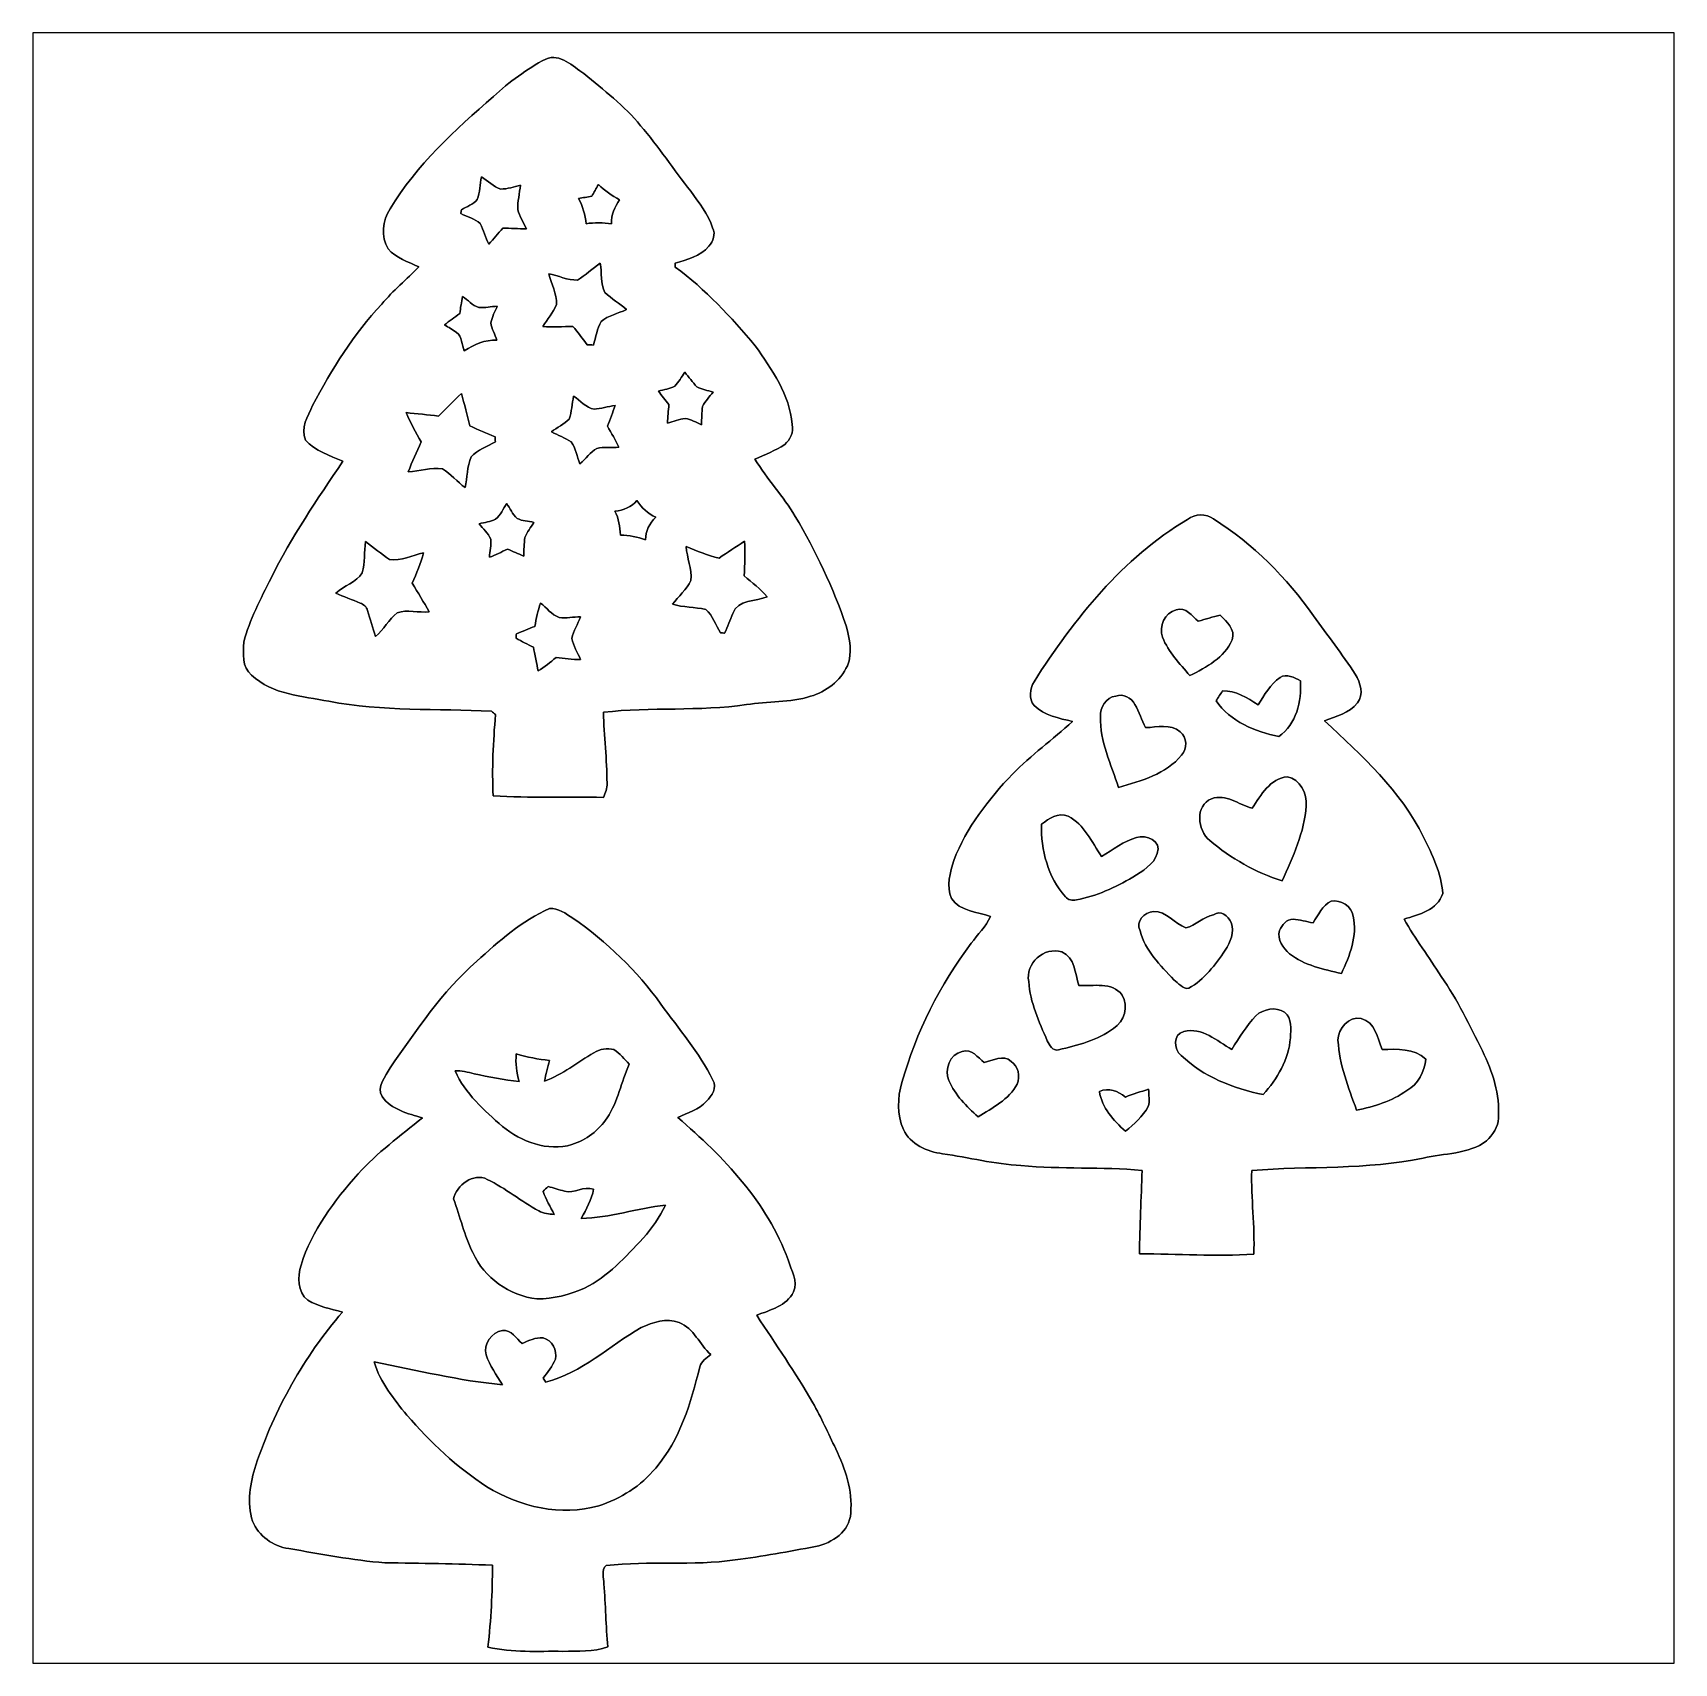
# Model space of a CAD drawing. Header units: centimetres. Extents: x -16.8 to 16.8, y -16.7 to 16.7.
import ezdxf

# ---------------------------------------------------------------- set-up
doc = ezdxf.new("R2010")
doc.units = ezdxf.units.CM
doc.header["$MEASUREMENT"] = 0
doc.layers.add('Layer 1', color=7, linetype='Continuous')

msp = doc.modelspace()

# ---------------------------------------------------------------- linework, layer by layer
at = {"layer": 'Layer 1', "color": 7}
for points, knots in [([(-16.77458, 16.66875), (-16.77458, 16.66875), (16.77458, 16.66875), (16.77458, 16.66875), (16.77458, 16.66875), (16.77458, 16.66875), (16.77458, -16.66875), (16.77458, -16.66875), (16.77458, -16.66875), (16.77458, -16.66875), (-16.77458, -16.66875), (-16.77458, -16.66875), (-16.77458, -16.66875), (-16.77458, -16.66875), (-16.77458, 16.66875), (-16.77458, 16.66875), (-16.77458, 16.66875), (-16.77458, 16.66875), (-16.77458, 16.66875), (-16.77458, 16.66875)], [0, 0, 0, 0, 0.16666667, 0.16666667, 0.16666667, 0.16666667, 0.33333333, 0.33333333, 0.33333333, 0.33333333, 0.5, 0.5, 0.5, 0.5, 0.66666667, 0.66666667, 0.66666667, 0.66666667, 1, 1, 1, 1]), ([(-6.29179, 16.13323), (-6.67949, 15.92827), (-7.0358, 15.66404), (-7.36071, 15.36947), (-7.36071, 15.36947), (-8.13999, 14.6812), (-8.93374, 13.97176), (-9.46997, 13.06901), (-9.46997, 13.06901), (-9.63224, 12.83547), (-9.66717, 12.4968), (-9.51301, 12.25162), (-9.51301, 12.25162), (-9.34791, 12.06394), (-9.10343, 11.98492), (-8.88365, 11.88297), (-8.88365, 11.88297), (-9.13412, 11.62756), (-9.40999, 11.39684), (-9.64177, 11.12308), (-9.64177, 11.12308), (-10.21821, 10.50996), (-10.66377, 9.78782), (-11.05606, 9.04699), (-11.05606, 9.04699), (-11.15483, 8.82862), (-11.30476, 8.58696), (-11.20281, 8.34072), (-11.20281, 8.34072), (-11.0049, 8.11318), (-10.70434, 8.02957), (-10.43869, 7.90787), (-10.43869, 7.90787), (-10.95975, 7.13281), (-11.48856, 6.35847), (-11.90519, 5.52062), (-11.90519, 5.52062), (-12.11509, 5.09552), (-12.34299, 4.67219), (-12.46188, 4.2104), (-12.46188, 4.2104), (-12.47563, 3.98498), (-12.50244, 3.6957), (-12.30418, 3.53554), (-12.30418, 3.53554), (-11.87521, 3.13408), (-11.26878, 3.10374), (-10.72268, 3.00002), (-10.72268, 3.00002), (-9.62872, 2.78448), (-8.50794, 2.85821), (-7.39987, 2.79682), (-7.39987, 2.79682), (-7.37341, 2.77354), (-7.3466, 2.75026), (-7.31943, 2.72697), (-7.31943, 2.72697), (-7.36071, 2.17452), (-7.39493, 1.6196), (-7.36459, 1.06574), (-7.36459, 1.06574), (-6.61458, 1.01812), (-5.86246, 1.05022), (-5.1114, 1.0354), (-5.1114, 1.0354), (-5.07153, 1.12713), (-5.0359, 1.22308), (-5.03731, 1.32468), (-5.03731, 1.32468), (-5.04014, 1.80975), (-5.0987, 2.292), (-5.11175, 2.77601), (-5.11175, 2.77601), (-4.13985, 2.88608), (-3.1556, 2.78977), (-2.18616, 2.93229), (-2.18616, 2.93229), (-1.75119, 2.99826), (-1.3021, 2.97109), (-0.87806, 3.10198), (-0.87806, 3.10198), (-0.55704, 3.19476), (-0.26529, 3.41559), (-0.12559, 3.72428), (-0.12559, 3.72428), (-0.01517, 3.98851), (-0.07585, 4.27955), (-0.15028, 4.54378), (-0.15028, 4.54378), (-0.41663, 5.32377), (-0.77082, 6.07342), (-1.19204, 6.7818), (-1.19204, 6.7818), (-1.43616, 7.19208), (-1.76389, 7.5438), (-2.01366, 7.94985), (-2.01366, 7.94985), (-1.81046, 8.04792), (-1.59279, 8.1213), (-1.40617, 8.25147), (-1.40617, 8.25147), (-1.29505, 8.35025), (-1.21497, 8.50582), (-1.25483, 8.65893), (-1.25483, 8.65893), (-1.3014, 9.26959), (-1.67181, 9.78323), (-2.00731, 10.27042), (-2.00731, 10.27042), (-2.50472, 10.85286), (-3.02436, 11.42753), (-3.64808, 11.87909), (-3.64808, 11.87909), (-3.64772, 11.89919), (-3.64702, 11.93976), (-3.64666, 11.96022), (-3.64666, 11.96022), (-3.39937, 12.02831), (-3.12949, 12.10028), (-2.95734, 12.30524), (-2.95734, 12.30524), (-2.86914, 12.40472), (-2.8127, 12.55113), (-2.87902, 12.6806), (-2.87902, 12.6806), (-2.96721, 12.96106), (-3.15948, 13.19212), (-3.32811, 13.42743), (-3.32811, 13.42743), (-3.67383, 13.87157), (-3.98392, 14.34289), (-4.35046, 14.7701), (-4.35046, 14.7701), (-4.68242, 15.18003), (-5.10681, 15.49859), (-5.50863, 15.83443), (-5.50863, 15.83443), (-5.73723, 15.98154), (-5.99369, 16.25388), (-6.29179, 16.13323), (-6.29179, 16.13323), (-6.29179, 16.13323), (-6.29179, 16.13323), (-6.29179, 16.13323)], [0, 0, 0, 0, 0.02702703, 0.02702703, 0.02702703, 0.02702703, 0.05405405, 0.05405405, 0.05405405, 0.05405405, 0.08108108, 0.08108108, 0.08108108, 0.08108108, 0.10810811, 0.10810811, 0.10810811, 0.10810811, 0.13513514, 0.13513514, 0.13513514, 0.13513514, 0.16216216, 0.16216216, 0.16216216, 0.16216216, 0.18918919, 0.18918919, 0.18918919, 0.18918919, 0.21621622, 0.21621622, 0.21621622, 0.21621622, 0.24324324, 0.24324324, 0.24324324, 0.24324324, 0.27027027, 0.27027027, 0.27027027, 0.27027027, 0.2972973, 0.2972973, 0.2972973, 0.2972973, 0.32432432, 0.32432432, 0.32432432, 0.32432432, 0.35135135, 0.35135135, 0.35135135, 0.35135135, 0.37837838, 0.37837838, 0.37837838, 0.37837838, 0.40540541, 0.40540541, 0.40540541, 0.40540541, 0.43243243, 0.43243243, 0.43243243, 0.43243243, 0.45945946, 0.45945946, 0.45945946, 0.45945946, 0.48648649, 0.48648649, 0.48648649, 0.48648649, 0.51351351, 0.51351351, 0.51351351, 0.51351351, 0.54054054, 0.54054054, 0.54054054, 0.54054054, 0.56756757, 0.56756757, 0.56756757, 0.56756757, 0.59459459, 0.59459459, 0.59459459, 0.59459459, 0.62162162, 0.62162162, 0.62162162, 0.62162162, 0.64864865, 0.64864865, 0.64864865, 0.64864865, 0.67567568, 0.67567568, 0.67567568, 0.67567568, 0.7027027, 0.7027027, 0.7027027, 0.7027027, 0.72972973, 0.72972973, 0.72972973, 0.72972973, 0.75675676, 0.75675676, 0.75675676, 0.75675676, 0.78378378, 0.78378378, 0.78378378, 0.78378378, 0.81081081, 0.81081081, 0.81081081, 0.81081081, 0.83783784, 0.83783784, 0.83783784, 0.83783784, 0.86486486, 0.86486486, 0.86486486, 0.86486486, 0.89189189, 0.89189189, 0.89189189, 0.89189189, 0.91891892, 0.91891892, 0.91891892, 0.91891892, 0.94594595, 0.94594595, 0.94594595, 0.94594595, 1, 1, 1, 1]), ([(-7.60589, 13.72164), (-7.47324, 13.64121), (-7.36, 13.5195), (-7.20901, 13.47399), (-7.20901, 13.47399), (-7.07108, 13.47258), (-6.93914, 13.52409), (-6.80544, 13.55266), (-6.80544, 13.55266), (-6.82696, 13.38651), (-6.86788, 13.22141), (-6.86047, 13.05242), (-6.86047, 13.05242), (-6.82625, 12.91343), (-6.74264, 12.79278), (-6.68726, 12.66155), (-6.68726, 12.66155), (-6.84812, 12.66261), (-7.00899, 12.67107), (-7.16915, 12.6746), (-7.16915, 12.6746), (-7.26369, 12.56453), (-7.35542, 12.45164), (-7.45525, 12.34581), (-7.45525, 12.34581), (-7.51699, 12.48516), (-7.56567, 12.6298), (-7.62847, 12.76809), (-7.62847, 12.76809), (-7.73924, 12.87039), (-7.89764, 12.90249), (-8.02852, 12.97164), (-8.02852, 12.97164), (-8.02499, 12.99139), (-8.01793, 13.03091), (-8.01441, 13.05066), (-8.01441, 13.05066), (-7.90751, 13.11981), (-7.76817, 13.15473), (-7.69056, 13.26127), (-7.69056, 13.26127), (-7.62917, 13.40591), (-7.64011, 13.5703), (-7.60589, 13.72164)], [0, 0, 0, 0, 0.08333333, 0.08333333, 0.08333333, 0.08333333, 0.16666667, 0.16666667, 0.16666667, 0.16666667, 0.25, 0.25, 0.25, 0.25, 0.33333333, 0.33333333, 0.33333333, 0.33333333, 0.41666667, 0.41666667, 0.41666667, 0.41666667, 0.5, 0.5, 0.5, 0.5, 0.58333333, 0.58333333, 0.58333333, 0.58333333, 0.66666667, 0.66666667, 0.66666667, 0.66666667, 0.75, 0.75, 0.75, 0.75, 0.83333333, 0.83333333, 0.83333333, 0.83333333, 1, 1, 1, 1]), ([(-5.34988, 13.32547), (-5.30507, 13.40626), (-5.25992, 13.48705), (-5.21406, 13.56748), (-5.21406, 13.56748), (-5.08353, 13.44401), (-4.93854, 13.33782), (-4.78014, 13.25139), (-4.78014, 13.25139), (-4.87398, 13.10464), (-4.96605, 12.94871), (-4.94524, 12.76421), (-4.94524, 12.76421), (-5.1181, 12.78396), (-5.29343, 12.79172), (-5.46559, 12.76491), (-5.46559, 12.76491), (-5.48323, 12.94624), (-5.52979, 13.12263), (-5.61904, 13.28279), (-5.61904, 13.28279), (-5.52944, 13.29725), (-5.44054, 13.31136), (-5.34988, 13.32547)], [0, 0, 0, 0, 0.14285714, 0.14285714, 0.14285714, 0.14285714, 0.28571429, 0.28571429, 0.28571429, 0.28571429, 0.42857143, 0.42857143, 0.42857143, 0.42857143, 0.57142857, 0.57142857, 0.57142857, 0.57142857, 0.71428571, 0.71428571, 0.71428571, 0.71428571, 1, 1, 1, 1]), ([(-5.64374, 11.61203), (-5.47934, 11.7154), (-5.33224, 11.84381), (-5.17596, 11.95881), (-5.17596, 11.95881), (-5.13997, 11.76055), (-5.17984, 11.53971), (-5.07965, 11.35909), (-5.07965, 11.35909), (-4.94594, 11.22856), (-4.77838, 11.13966), (-4.64326, 11.00984), (-4.64326, 11.00984), (-4.81154, 10.92447), (-5.01086, 10.89166), (-5.15691, 10.76748), (-5.15691, 10.76748), (-5.24051, 10.62038), (-5.26697, 10.4461), (-5.31742, 10.28524), (-5.31742, 10.28524), (-5.35905, 10.28629), (-5.40068, 10.28735), (-5.44195, 10.28841), (-5.44195, 10.28841), (-5.53826, 10.41576), (-5.63386, 10.54312), (-5.73476, 10.66624), (-5.73476, 10.66624), (-5.93972, 10.66236), (-6.14468, 10.64507), (-6.34929, 10.66518), (-6.34929, 10.66518), (-6.26075, 10.81617), (-6.13481, 10.94705), (-6.07342, 11.1125), (-6.07342, 11.1125), (-6.06037, 11.33334), (-6.16973, 11.53301), (-6.23041, 11.73974), (-6.23041, 11.73974), (-6.03356, 11.70623), (-5.84482, 11.60709), (-5.64374, 11.61203)], [0, 0, 0, 0, 0.08333333, 0.08333333, 0.08333333, 0.08333333, 0.16666667, 0.16666667, 0.16666667, 0.16666667, 0.25, 0.25, 0.25, 0.25, 0.33333333, 0.33333333, 0.33333333, 0.33333333, 0.41666667, 0.41666667, 0.41666667, 0.41666667, 0.5, 0.5, 0.5, 0.5, 0.58333333, 0.58333333, 0.58333333, 0.58333333, 0.66666667, 0.66666667, 0.66666667, 0.66666667, 0.75, 0.75, 0.75, 0.75, 0.83333333, 0.83333333, 0.83333333, 0.83333333, 1, 1, 1, 1]), ([(-8.04898, 10.928), (-8.0324, 11.04512), (-8.01441, 11.16189), (-7.99112, 11.27831), (-7.99112, 11.27831), (-7.88106, 11.20352), (-7.78828, 11.09521), (-7.66022, 11.05006), (-7.66022, 11.05006), (-7.53322, 11.04265), (-7.40798, 11.07511), (-7.28098, 11.07828), (-7.28098, 11.07828), (-7.32614, 10.96716), (-7.3914, 10.86097), (-7.4101, 10.74103), (-7.4101, 10.74103), (-7.39881, 10.61403), (-7.32825, 10.50114), (-7.28804, 10.3819), (-7.28804, 10.3819), (-7.5371, 10.39989), (-7.75018, 10.28947), (-7.95479, 10.16494), (-7.95479, 10.16494), (-8.00947, 10.28241), (-7.99324, 10.45986), (-8.1153, 10.54171), (-8.1153, 10.54171), (-8.19326, 10.5985), (-8.27758, 10.64613), (-8.35907, 10.69693), (-8.35907, 10.69693), (-8.25853, 10.77736), (-8.15305, 10.85144), (-8.04898, 10.928)], [0, 0, 0, 0, 0.1, 0.1, 0.1, 0.1, 0.2, 0.2, 0.2, 0.2, 0.3, 0.3, 0.3, 0.3, 0.4, 0.4, 0.4, 0.4, 0.5, 0.5, 0.5, 0.5, 0.6, 0.6, 0.6, 0.6, 0.7, 0.7, 0.7, 0.7, 0.8, 0.8, 0.8, 0.8, 1, 1, 1, 1]), ([(-3.4484, 9.72855), (-3.3655, 9.62977), (-3.28965, 9.52535), (-3.20111, 9.43116), (-3.20111, 9.43116), (-3.10056, 9.37084), (-2.98027, 9.35743), (-2.86949, 9.32215), (-2.86949, 9.32215), (-2.94146, 9.22479), (-3.03601, 9.14082), (-3.08716, 9.02935), (-3.08716, 9.02935), (-3.09915, 8.90446), (-3.1055, 8.77923), (-3.10621, 8.65329), (-3.10621, 8.65329), (-3.21592, 8.69844), (-3.31893, 8.77147), (-3.43888, 8.78311), (-3.43888, 8.78311), (-3.56447, 8.76935), (-3.68124, 8.71608), (-3.80259, 8.68574), (-3.80259, 8.68574), (-3.79518, 8.81309), (-3.78354, 8.94009), (-3.77437, 9.06674), (-3.77437, 9.06674), (-3.84704, 9.15705), (-3.92007, 9.24595), (-3.98745, 9.33979), (-3.98745, 9.33979), (-3.87632, 9.37577), (-3.7532, 9.38424), (-3.65019, 9.44069), (-3.65019, 9.44069), (-3.57329, 9.52888), (-3.51402, 9.63154), (-3.4484, 9.72855)], [0, 0, 0, 0, 0.09090909, 0.09090909, 0.09090909, 0.09090909, 0.18181818, 0.18181818, 0.18181818, 0.18181818, 0.27272727, 0.27272727, 0.27272727, 0.27272727, 0.36363636, 0.36363636, 0.36363636, 0.36363636, 0.45454545, 0.45454545, 0.45454545, 0.45454545, 0.54545455, 0.54545455, 0.54545455, 0.54545455, 0.63636364, 0.63636364, 0.63636364, 0.63636364, 0.72727273, 0.72727273, 0.72727273, 0.72727273, 0.81818182, 0.81818182, 0.81818182, 0.81818182, 1, 1, 1, 1]), ([(-8.48007, 8.83144), (-8.32309, 8.98419), (-8.17563, 9.14682), (-8.01194, 9.29287), (-8.01194, 9.29287), (-7.95338, 9.07309), (-7.89764, 8.85225), (-7.84401, 8.63106), (-7.84401, 8.63106), (-7.67186, 8.55486), (-7.4997, 8.47725), (-7.32508, 8.40564), (-7.32508, 8.40564), (-7.32402, 8.38129), (-7.3212, 8.33261), (-7.32014, 8.30862), (-7.32014, 8.30862), (-7.48559, 8.20702), (-7.68914, 8.14811), (-7.81614, 7.99606), (-7.81614, 7.99606), (-7.90293, 7.79992), (-7.88846, 7.57449), (-7.93821, 7.36812), (-7.93821, 7.36812), (-8.09801, 7.49053), (-8.23207, 7.64505), (-8.39964, 7.75652), (-8.39964, 7.75652), (-8.63671, 7.78439), (-8.86636, 7.7029), (-9.10167, 7.69232), (-9.10167, 7.69232), (-9.02476, 7.90046), (-8.92528, 8.09942), (-8.83497, 8.30192), (-8.83497, 8.30192), (-8.94503, 8.49842), (-9.05686, 8.69456), (-9.14471, 8.90164), (-9.14471, 8.90164), (-8.92281, 8.88224), (-8.70162, 8.85684), (-8.48007, 8.83144)], [0, 0, 0, 0, 0.08333333, 0.08333333, 0.08333333, 0.08333333, 0.16666667, 0.16666667, 0.16666667, 0.16666667, 0.25, 0.25, 0.25, 0.25, 0.33333333, 0.33333333, 0.33333333, 0.33333333, 0.41666667, 0.41666667, 0.41666667, 0.41666667, 0.5, 0.5, 0.5, 0.5, 0.58333333, 0.58333333, 0.58333333, 0.58333333, 0.66666667, 0.66666667, 0.66666667, 0.66666667, 0.75, 0.75, 0.75, 0.75, 0.83333333, 0.83333333, 0.83333333, 0.83333333, 1, 1, 1, 1]), ([(-5.71994, 9.23854), (-5.582, 9.15176), (-5.46947, 9.00536), (-5.30401, 8.97114), (-5.30401, 8.97114), (-5.15938, 8.98631), (-5.01721, 9.02476), (-4.87363, 9.04946), (-4.87363, 9.04946), (-4.92054, 8.90623), (-4.97487, 8.76547), (-5.02814, 8.62436), (-5.02814, 8.62436), (-4.94841, 8.48254), (-4.86481, 8.34178), (-4.79425, 8.19467), (-4.79425, 8.19467), (-4.94489, 8.17633), (-5.10117, 8.20596), (-5.24898, 8.17174), (-5.24898, 8.17174), (-5.38339, 8.09413), (-5.47123, 7.95655), (-5.59082, 7.85848), (-5.59082, 7.85848), (-5.65714, 8.00241), (-5.67196, 8.17562), (-5.77144, 8.30262), (-5.77144, 8.30262), (-5.89421, 8.39152), (-6.04273, 8.43809), (-6.17608, 8.50759), (-6.17608, 8.50759), (-6.05684, 8.59861), (-5.91679, 8.66599), (-5.81131, 8.77147), (-5.81131, 8.77147), (-5.76086, 8.9221), (-5.75134, 9.08332), (-5.71994, 9.23854)], [0, 0, 0, 0, 0.09090909, 0.09090909, 0.09090909, 0.09090909, 0.18181818, 0.18181818, 0.18181818, 0.18181818, 0.27272727, 0.27272727, 0.27272727, 0.27272727, 0.36363636, 0.36363636, 0.36363636, 0.36363636, 0.45454545, 0.45454545, 0.45454545, 0.45454545, 0.54545455, 0.54545455, 0.54545455, 0.54545455, 0.63636364, 0.63636364, 0.63636364, 0.63636364, 0.72727273, 0.72727273, 0.72727273, 0.72727273, 0.81818182, 0.81818182, 0.81818182, 0.81818182, 1, 1, 1, 1]), ([(-7.31591, 6.72147), (-7.21043, 6.80473), (-7.16245, 6.93702), (-7.08872, 7.04603), (-7.08872, 7.04603), (-7.02134, 6.94267), (-6.97018, 6.82449), (-6.87705, 6.74088), (-6.87705, 6.74088), (-6.77333, 6.67949), (-6.64669, 6.6862), (-6.53203, 6.65833), (-6.53203, 6.65833), (-6.59236, 6.55426), (-6.67561, 6.46183), (-6.71759, 6.34824), (-6.71759, 6.34824), (-6.73135, 6.22265), (-6.73911, 6.09671), (-6.74088, 5.97006), (-6.74088, 5.97006), (-6.85306, 6.01592), (-6.96383, 6.06531), (-7.07461, 6.11293), (-7.07461, 6.11293), (-7.1942, 6.05014), (-7.31626, 5.99228), (-7.44255, 5.94501), (-7.44255, 5.94501), (-7.43373, 6.06919), (-7.3981, 6.19337), (-7.41398, 6.31754), (-7.41398, 6.31754), (-7.46972, 6.43714), (-7.57308, 6.52462), (-7.65034, 6.6294), (-7.65034, 6.6294), (-7.53921, 6.66044), (-7.42033, 6.67067), (-7.31591, 6.72147)], [0, 0, 0, 0, 0.09090909, 0.09090909, 0.09090909, 0.09090909, 0.18181818, 0.18181818, 0.18181818, 0.18181818, 0.27272727, 0.27272727, 0.27272727, 0.27272727, 0.36363636, 0.36363636, 0.36363636, 0.36363636, 0.45454545, 0.45454545, 0.45454545, 0.45454545, 0.54545455, 0.54545455, 0.54545455, 0.54545455, 0.63636364, 0.63636364, 0.63636364, 0.63636364, 0.72727273, 0.72727273, 0.72727273, 0.72727273, 0.81818182, 0.81818182, 0.81818182, 0.81818182, 1, 1, 1, 1]), ([(-4.87609, 6.8894), (-4.70182, 6.90316), (-4.54096, 6.97371), (-4.4256, 7.10741), (-4.4256, 7.10741), (-4.33388, 6.95607), (-4.20723, 6.83331), (-4.04283, 6.76593), (-4.04283, 6.76593), (-4.16595, 6.63787), (-4.25556, 6.4837), (-4.24921, 6.30202), (-4.24921, 6.30202), (-4.41537, 6.35423), (-4.5847, 6.40186), (-4.76074, 6.39868), (-4.76074, 6.39868), (-4.77414, 6.56766), (-4.79637, 6.73735), (-4.87609, 6.8894)], [0, 0, 0, 0, 0.16666667, 0.16666667, 0.16666667, 0.16666667, 0.33333333, 0.33333333, 0.33333333, 0.33333333, 0.5, 0.5, 0.5, 0.5, 0.66666667, 0.66666667, 0.66666667, 0.66666667, 1, 1, 1, 1]), ([(6.82907, 6.71689), (5.49592, 5.93161), (4.51344, 4.68524), (3.6897, 3.40113), (3.6897, 3.40113), (3.60504, 3.25896), (3.57399, 3.048), (3.69252, 2.91641), (3.69252, 2.91641), (3.90384, 2.70969), (4.20017, 2.65395), (4.47463, 2.58516), (4.47463, 2.58516), (4.07282, 2.22074), (3.63255, 1.89865), (3.24979, 1.51271), (3.24979, 1.51271), (2.76013, 0.99413), (2.30964, 0.41875), (2.05105, -0.25259), (2.05105, -0.25259), (1.97238, -0.49706), (1.89794, -0.78246), (2.00307, -1.03082), (2.00307, -1.03082), (2.17523, -1.29611), (2.53012, -1.30563), (2.80035, -1.403), (2.80035, -1.403), (2.70193, -1.6069), (2.53965, -1.76777), (2.40665, -1.94839), (2.40665, -1.94839), (1.76883, -2.80035), (1.27917, -3.76626), (0.99025, -4.79178), (0.99025, -4.79178), (0.89464, -5.10328), (0.89182, -5.45218), (1.01953, -5.75557), (1.01953, -5.75557), (1.16099, -6.05755), (1.50354, -6.21559), (1.82139, -6.25087), (1.82139, -6.25087), (2.3555, -6.33201), (2.8829, -6.45936), (3.42336, -6.49534), (3.42336, -6.49534), (4.24674, -6.56978), (5.07577, -6.51686), (5.89915, -6.59377), (5.89915, -6.59377), (5.88151, -7.16174), (5.8487, -7.72936), (5.84659, -8.29769), (5.84659, -8.29769), (6.62552, -8.30051), (7.40445, -8.35519), (8.18303, -8.30474), (8.18303, -8.30474), (8.20455, -7.73324), (8.12447, -7.16421), (8.13999, -6.59306), (8.13999, -6.59306), (9.30698, -6.50099), (10.48949, -6.58213), (11.64272, -6.34294), (11.64272, -6.34294), (12.07382, -6.2357), (12.56877, -6.2678), (12.94024, -5.99017), (12.94024, -5.99017), (13.06407, -5.86599), (13.18154, -5.70548), (13.18119, -5.52238), (13.18119, -5.52238), (13.21894, -5.04049), (13.0616, -4.57588), (12.85487, -4.14902), (12.85487, -4.14902), (12.59664, -3.62973), (12.34475, -3.1048), (12.0142, -2.62678), (12.0142, -2.62678), (11.76443, -2.23273), (11.48186, -1.85914), (11.25396, -1.45203), (11.25396, -1.45203), (11.55065, -1.36172), (11.93871, -1.27282), (12.04454, -0.93063), (12.04454, -0.93063), (12.01808, -0.51964), (11.83111, -0.14041), (11.65296, 0.22437), (11.65296, 0.22437), (11.18447, 1.17193), (10.38931, 1.89336), (9.62625, 2.60103), (9.62625, 2.60103), (9.86684, 2.68605), (10.13142, 2.76119), (10.30076, 2.9651), (10.30076, 2.9651), (10.43481, 3.13831), (10.36179, 3.38384), (10.25631, 3.55353), (10.25631, 3.55353), (9.99278, 3.96558), (9.68269, 4.34516), (9.40364, 4.74663), (9.40364, 4.74663), (8.85366, 5.52556), (8.17139, 6.22124), (7.36, 6.72747), (7.36, 6.72747), (7.20372, 6.84248), (6.98218, 6.83577), (6.82907, 6.71689), (6.82907, 6.71689), (6.82907, 6.71689), (6.82907, 6.71689), (6.82907, 6.71689)], [0, 0, 0, 0, 0.03125, 0.03125, 0.03125, 0.03125, 0.0625, 0.0625, 0.0625, 0.0625, 0.09375, 0.09375, 0.09375, 0.09375, 0.125, 0.125, 0.125, 0.125, 0.15625, 0.15625, 0.15625, 0.15625, 0.1875, 0.1875, 0.1875, 0.1875, 0.21875, 0.21875, 0.21875, 0.21875, 0.25, 0.25, 0.25, 0.25, 0.28125, 0.28125, 0.28125, 0.28125, 0.3125, 0.3125, 0.3125, 0.3125, 0.34375, 0.34375, 0.34375, 0.34375, 0.375, 0.375, 0.375, 0.375, 0.40625, 0.40625, 0.40625, 0.40625, 0.4375, 0.4375, 0.4375, 0.4375, 0.46875, 0.46875, 0.46875, 0.46875, 0.5, 0.5, 0.5, 0.5, 0.53125, 0.53125, 0.53125, 0.53125, 0.5625, 0.5625, 0.5625, 0.5625, 0.59375, 0.59375, 0.59375, 0.59375, 0.625, 0.625, 0.625, 0.625, 0.65625, 0.65625, 0.65625, 0.65625, 0.6875, 0.6875, 0.6875, 0.6875, 0.71875, 0.71875, 0.71875, 0.71875, 0.75, 0.75, 0.75, 0.75, 0.78125, 0.78125, 0.78125, 0.78125, 0.8125, 0.8125, 0.8125, 0.8125, 0.84375, 0.84375, 0.84375, 0.84375, 0.875, 0.875, 0.875, 0.875, 0.90625, 0.90625, 0.90625, 0.90625, 0.9375, 0.9375, 0.9375, 0.9375, 1, 1, 1, 1]), ([(-9.97338, 6.26639), (-9.80828, 6.14645), (-9.65553, 6.00957), (-9.48408, 5.8988), (-9.48408, 5.8988), (-9.24243, 5.8614), (-9.02229, 5.99052), (-8.78981, 6.0325), (-8.78981, 6.0325), (-8.84343, 5.81836), (-8.9341, 5.61657), (-9.01841, 5.41302), (-9.01841, 5.41302), (-8.9027, 5.21935), (-8.78311, 5.02708), (-8.6741, 4.82882), (-8.6741, 4.82882), (-8.88824, 4.80413), (-9.12107, 4.88315), (-9.32744, 4.81083), (-9.32744, 4.81083), (-9.49995, 4.67536), (-9.59838, 4.46546), (-9.76877, 4.32576), (-9.76877, 4.32576), (-9.83227, 4.49933), (-9.87601, 4.67924), (-9.93105, 4.85493), (-9.93105, 4.85493), (-9.9501, 4.93148), (-10.01501, 4.98122), (-10.08486, 5.00909), (-10.08486, 5.00909), (-10.24855, 5.07965), (-10.41894, 5.13468), (-10.57945, 5.2137), (-10.57945, 5.2137), (-10.40906, 5.3594), (-10.16988, 5.43878), (-10.0397, 5.62681), (-10.0397, 5.62681), (-9.9882, 5.83459), (-9.99878, 6.05437), (-9.97338, 6.26639)], [0, 0, 0, 0, 0.08333333, 0.08333333, 0.08333333, 0.08333333, 0.16666667, 0.16666667, 0.16666667, 0.16666667, 0.25, 0.25, 0.25, 0.25, 0.33333333, 0.33333333, 0.33333333, 0.33333333, 0.41666667, 0.41666667, 0.41666667, 0.41666667, 0.5, 0.5, 0.5, 0.5, 0.58333333, 0.58333333, 0.58333333, 0.58333333, 0.66666667, 0.66666667, 0.66666667, 0.66666667, 0.75, 0.75, 0.75, 0.75, 0.83333333, 0.83333333, 0.83333333, 0.83333333, 1, 1, 1, 1]), ([(-2.74814, 5.92737), (-2.57669, 6.04449), (-2.40312, 6.15879), (-2.2285, 6.27133), (-2.2285, 6.27133), (-2.21051, 6.03532), (-2.22426, 5.79931), (-2.23344, 5.56295), (-2.23344, 5.56295), (-2.07222, 5.42713), (-1.90324, 5.29696), (-1.76283, 5.13786), (-1.76283, 5.13786), (-1.99355, 5.04225), (-2.36467, 5.08), (-2.46662, 4.79496), (-2.46662, 4.79496), (-2.52448, 4.66196), (-2.57493, 4.52614), (-2.63419, 4.3942), (-2.63419, 4.3942), (-2.65571, 4.39561), (-2.69875, 4.39843), (-2.72027, 4.39984), (-2.72027, 4.39984), (-2.81376, 4.56177), (-2.87726, 4.75227), (-3.02013, 4.87715), (-3.02013, 4.87715), (-3.24414, 4.92936), (-3.48015, 4.91913), (-3.70276, 4.98334), (-3.70276, 4.98334), (-3.57928, 5.14738), (-3.40889, 5.28038), (-3.32281, 5.46982), (-3.32281, 5.46982), (-3.29389, 5.70936), (-3.40678, 5.93125), (-3.42159, 6.16691), (-3.42159, 6.16691), (-3.19934, 6.08118), (-2.98379, 5.97464), (-2.74814, 5.92737)], [0, 0, 0, 0, 0.08333333, 0.08333333, 0.08333333, 0.08333333, 0.16666667, 0.16666667, 0.16666667, 0.16666667, 0.25, 0.25, 0.25, 0.25, 0.33333333, 0.33333333, 0.33333333, 0.33333333, 0.41666667, 0.41666667, 0.41666667, 0.41666667, 0.5, 0.5, 0.5, 0.5, 0.58333333, 0.58333333, 0.58333333, 0.58333333, 0.66666667, 0.66666667, 0.66666667, 0.66666667, 0.75, 0.75, 0.75, 0.75, 0.83333333, 0.83333333, 0.83333333, 0.83333333, 1, 1, 1, 1]), ([(-6.51228, 4.53143), (-6.48335, 4.6923), (-6.45301, 4.85352), (-6.39833, 5.00803), (-6.39833, 5.00803), (-6.27133, 4.91173), (-6.16973, 4.77026), (-6.01698, 4.71241), (-6.01698, 4.71241), (-5.87163, 4.68948), (-5.72382, 4.73251), (-5.57706, 4.7244), (-5.57706, 4.7244), (-5.6328, 4.57729), (-5.73017, 4.44253), (-5.75628, 4.28625), (-5.75628, 4.28625), (-5.73017, 4.13138), (-5.63527, 3.99768), (-5.57953, 3.85163), (-5.57953, 3.85163), (-5.7471, 3.85269), (-5.91326, 3.87879), (-6.07942, 3.89537), (-6.07942, 3.89537), (-6.19654, 3.7973), (-6.31261, 3.69605), (-6.44701, 3.62197), (-6.44701, 3.62197), (-6.47136, 3.74297), (-6.51933, 3.98498), (-6.54332, 4.10598), (-6.54332, 4.10598), (-6.66256, 4.16419), (-6.78109, 4.22381), (-6.89716, 4.28766), (-6.89716, 4.28766), (-6.89575, 4.31059), (-6.89222, 4.35716), (-6.89046, 4.38044), (-6.89046, 4.38044), (-6.76451, 4.43018), (-6.63822, 4.48028), (-6.51228, 4.53143)], [0, 0, 0, 0, 0.08333333, 0.08333333, 0.08333333, 0.08333333, 0.16666667, 0.16666667, 0.16666667, 0.16666667, 0.25, 0.25, 0.25, 0.25, 0.33333333, 0.33333333, 0.33333333, 0.33333333, 0.41666667, 0.41666667, 0.41666667, 0.41666667, 0.5, 0.5, 0.5, 0.5, 0.58333333, 0.58333333, 0.58333333, 0.58333333, 0.66666667, 0.66666667, 0.66666667, 0.66666667, 0.75, 0.75, 0.75, 0.75, 0.83333333, 0.83333333, 0.83333333, 0.83333333, 1, 1, 1, 1]), ([(6.59377, 4.86904), (6.79485, 4.93818), (6.91515, 4.74274), (7.04779, 4.63868), (7.04779, 4.63868), (7.19667, 4.68207), (7.34483, 4.72616), (7.49617, 4.76003), (7.49617, 4.76003), (7.63235, 4.62386), (7.80944, 4.4764), (7.7403, 4.25485), (7.7403, 4.25485), (7.58119, 3.89255), (7.21289, 3.6957), (6.87529, 3.52531), (6.87529, 3.52531), (6.66962, 3.76978), (6.43114, 4.00332), (6.31931, 4.30918), (6.31931, 4.30918), (6.23147, 4.52931), (6.36023, 4.81471), (6.59377, 4.86904)], [0, 0, 0, 0, 0.14285714, 0.14285714, 0.14285714, 0.14285714, 0.28571429, 0.28571429, 0.28571429, 0.28571429, 0.42857143, 0.42857143, 0.42857143, 0.42857143, 0.57142857, 0.57142857, 0.57142857, 0.57142857, 0.71428571, 0.71428571, 0.71428571, 0.71428571, 1, 1, 1, 1]), ([(8.71855, 3.48756), (8.85966, 3.57188), (9.01206, 3.48721), (9.13624, 3.41489), (9.13624, 3.41489), (9.1627, 3.00461), (9.04981, 2.52554), (8.6935, 2.28177), (8.6935, 2.28177), (8.20879, 2.37384), (7.70184, 2.58939), (7.4108, 3.00708), (7.4108, 3.00708), (7.45455, 3.07622), (7.49794, 3.14501), (7.54204, 3.21381), (7.54204, 3.21381), (7.81756, 3.22333), (8.04721, 3.07058), (8.26876, 2.93017), (8.26876, 2.93017), (8.40246, 3.12702), (8.51994, 3.34751), (8.71855, 3.48756)], [0, 0, 0, 0, 0.14285714, 0.14285714, 0.14285714, 0.14285714, 0.28571429, 0.28571429, 0.28571429, 0.28571429, 0.42857143, 0.42857143, 0.42857143, 0.42857143, 0.57142857, 0.57142857, 0.57142857, 0.57142857, 0.71428571, 0.71428571, 0.71428571, 0.71428571, 1, 1, 1, 1]), ([(5.35905, 3.10797), (5.51356, 3.16089), (5.68113, 3.07093), (5.75345, 2.93476), (5.75345, 2.93476), (5.83142, 2.78024), (5.89527, 2.61796), (5.97112, 2.46204), (5.97112, 2.46204), (6.20818, 2.46839), (6.47876, 2.54847), (6.67738, 2.37384), (6.67738, 2.37384), (6.82378, 2.26589), (6.82272, 2.03094), (6.70772, 1.89865), (6.70772, 1.89865), (6.38775, 1.51095), (5.8801, 1.37054), (5.41726, 1.24001), (5.41726, 1.24001), (5.2645, 1.71274), (5.03343, 2.17805), (5.04719, 2.6857), (5.04719, 2.6857), (5.03555, 2.87267), (5.16608, 3.08116), (5.35905, 3.10797)], [0, 0, 0, 0, 0.125, 0.125, 0.125, 0.125, 0.25, 0.25, 0.25, 0.25, 0.375, 0.375, 0.375, 0.375, 0.5, 0.5, 0.5, 0.5, 0.625, 0.625, 0.625, 0.625, 0.75, 0.75, 0.75, 0.75, 1, 1, 1, 1]), ([(8.14776, 0.81527), (8.3252, 1.07668), (8.51747, 1.42628), (8.86954, 1.45556), (8.86954, 1.45556), (9.1313, 1.4097), (9.27347, 1.11125), (9.25195, 0.86466), (9.25195, 0.86466), (9.21561, 0.32173), (8.98631, -0.18486), (8.76159, -0.67239), (8.76159, -0.67239), (8.22078, -0.49812), (7.71278, -0.21414), (7.28133, 0.15522), (7.28133, 0.15522), (7.0298, 0.36124), (6.97301, 0.86748), (7.31802, 1.00718), (7.31802, 1.00718), (7.61294, 1.11513), (7.87329, 0.88688), (8.14776, 0.81527)], [0, 0, 0, 0, 0.14285714, 0.14285714, 0.14285714, 0.14285714, 0.28571429, 0.28571429, 0.28571429, 0.28571429, 0.42857143, 0.42857143, 0.42857143, 0.42857143, 0.57142857, 0.57142857, 0.57142857, 0.57142857, 0.71428571, 0.71428571, 0.71428571, 0.71428571, 1, 1, 1, 1]), ([(3.84175, 0.48966), (3.99838, 0.59902), (4.18147, 0.73589), (4.38538, 0.64946), (4.38538, 0.64946), (4.72017, 0.48189), (4.86727, 0.11994), (5.07189, -0.17145), (5.07189, -0.17145), (5.30472, -0.03669), (5.51921, 0.14217), (5.78379, 0.21167), (5.78379, 0.21167), (5.98064, 0.28469), (6.30379, 0.14534), (6.2103, -0.10936), (6.2103, -0.10936), (6.13904, -0.34219), (5.90303, -0.47554), (5.71112, -0.59725), (5.71112, -0.59725), (5.35199, -0.80786), (4.9657, -0.98319), (4.55507, -1.06186), (4.55507, -1.06186), (4.47534, -1.07809), (4.38503, -1.06116), (4.33105, -0.9966), (4.33105, -0.9966), (3.97369, -0.59196), (3.83117, -0.04163), (3.84175, 0.48966)], [0, 0, 0, 0, 0.11111111, 0.11111111, 0.11111111, 0.11111111, 0.22222222, 0.22222222, 0.22222222, 0.22222222, 0.33333333, 0.33333333, 0.33333333, 0.33333333, 0.44444444, 0.44444444, 0.44444444, 0.44444444, 0.55555556, 0.55555556, 0.55555556, 0.55555556, 0.66666667, 0.66666667, 0.66666667, 0.66666667, 0.77777778, 0.77777778, 0.77777778, 0.77777778, 1, 1, 1, 1]), ([(-6.21242, -1.23578), (-6.77686, -1.48908), (-7.24676, -1.90606), (-7.70149, -2.3174), (-7.70149, -2.3174), (-8.41199, -2.93723), (-8.9348, -3.73274), (-9.47244, -4.49792), (-9.47244, -4.49792), (-9.56204, -4.66937), (-9.75395, -4.88033), (-9.63401, -5.08353), (-9.63401, -5.08353), (-9.44845, -5.34952), (-9.10237, -5.43207), (-8.81098, -5.51921), (-8.81098, -5.51921), (-9.2583, -5.89033), (-9.73984, -6.22582), (-10.12649, -6.66468), (-10.12649, -6.66468), (-10.61332, -7.21325), (-11.07052, -7.82002), (-11.29171, -8.52876), (-11.29171, -8.52876), (-11.36721, -8.7697), (-11.37179, -9.07239), (-11.15483, -9.24701), (-11.15483, -9.24701), (-10.93752, -9.37648), (-10.68705, -9.42693), (-10.44469, -9.48796), (-10.44469, -9.48796), (-11.23456, -10.4013), (-11.83181, -11.47445), (-12.2174, -12.6171), (-12.2174, -12.6171), (-12.33099, -12.98504), (-12.40614, -13.38862), (-12.28161, -13.76398), (-12.28161, -13.76398), (-12.1606, -14.06842), (-11.86392, -14.2808), (-11.54254, -14.32701), (-11.54254, -14.32701), (-10.88954, -14.43249), (-10.23902, -14.56584), (-9.57827, -14.61664), (-9.57827, -14.61664), (-8.8459, -14.62017), (-8.11354, -14.64063), (-7.38152, -14.66391), (-7.38152, -14.66391), (-7.37905, -15.22307), (-7.40728, -15.78222), (-7.47183, -16.33784), (-7.47183, -16.33784), (-6.97406, -16.46449), (-6.45301, -16.41687), (-5.94431, -16.42745), (-5.94431, -16.42745), (-5.63704, -16.41334), (-5.3153, -16.44297), (-5.02073, -16.33573), (-5.02073, -16.33573), (-5.06307, -15.9071), (-5.06342, -15.47566), (-5.10364, -15.04774), (-5.10364, -15.04774), (-5.10223, -14.9292), (-5.16255, -14.7641), (-5.05495, -14.66991), (-5.05495, -14.66991), (-4.1783, -14.57466), (-3.29036, -14.68296), (-2.41582, -14.55596), (-2.41582, -14.55596), (-1.86478, -14.4907), (-1.32045, -14.38169), (-0.77435, -14.28327), (-0.77435, -14.28327), (-0.43462, -14.21095), (-0.07267, -13.9827), (-0.05715, -13.59676), (-0.05715, -13.59676), (-0.01693, -13.1378), (-0.16969, -12.69365), (-0.36054, -12.28443), (-0.36054, -12.28443), (-0.51999, -11.97151), (-0.65687, -11.64731), (-0.83185, -11.34286), (-0.83185, -11.34286), (-1.18533, -10.72832), (-1.59173, -10.1473), (-1.97838, -9.55393), (-1.97838, -9.55393), (-1.7018, -9.44633), (-1.36913, -9.36519), (-1.22661, -9.07556), (-1.22661, -9.07556), (-1.12713, -8.86001), (-1.27459, -8.62824), (-1.33562, -8.42433), (-1.33562, -8.42433), (-1.76248, -7.24394), (-2.65606, -6.31261), (-3.59234, -5.51109), (-3.59234, -5.51109), (-3.39161, -5.41161), (-3.15877, -5.35305), (-3.00496, -5.17913), (-3.00496, -5.17913), (-2.89842, -5.06977), (-2.78024, -4.89832), (-2.87655, -4.74592), (-2.87655, -4.74592), (-3.14995, -4.17971), (-3.57082, -3.70205), (-3.93594, -3.19476), (-3.93594, -3.19476), (-4.42524, -2.50649), (-5.04649, -1.91735), (-5.73581, -1.43263), (-5.73581, -1.43263), (-5.87975, -1.3462), (-6.03568, -1.22238), (-6.21242, -1.23578)], [0, 0, 0, 0, 0.03030303, 0.03030303, 0.03030303, 0.03030303, 0.06060606, 0.06060606, 0.06060606, 0.06060606, 0.09090909, 0.09090909, 0.09090909, 0.09090909, 0.12121212, 0.12121212, 0.12121212, 0.12121212, 0.15151515, 0.15151515, 0.15151515, 0.15151515, 0.18181818, 0.18181818, 0.18181818, 0.18181818, 0.21212121, 0.21212121, 0.21212121, 0.21212121, 0.24242424, 0.24242424, 0.24242424, 0.24242424, 0.27272727, 0.27272727, 0.27272727, 0.27272727, 0.3030303, 0.3030303, 0.3030303, 0.3030303, 0.33333333, 0.33333333, 0.33333333, 0.33333333, 0.36363636, 0.36363636, 0.36363636, 0.36363636, 0.39393939, 0.39393939, 0.39393939, 0.39393939, 0.42424242, 0.42424242, 0.42424242, 0.42424242, 0.45454545, 0.45454545, 0.45454545, 0.45454545, 0.48484848, 0.48484848, 0.48484848, 0.48484848, 0.51515152, 0.51515152, 0.51515152, 0.51515152, 0.54545455, 0.54545455, 0.54545455, 0.54545455, 0.57575758, 0.57575758, 0.57575758, 0.57575758, 0.60606061, 0.60606061, 0.60606061, 0.60606061, 0.63636364, 0.63636364, 0.63636364, 0.63636364, 0.66666667, 0.66666667, 0.66666667, 0.66666667, 0.6969697, 0.6969697, 0.6969697, 0.6969697, 0.72727273, 0.72727273, 0.72727273, 0.72727273, 0.75757576, 0.75757576, 0.75757576, 0.75757576, 0.78787879, 0.78787879, 0.78787879, 0.78787879, 0.81818182, 0.81818182, 0.81818182, 0.81818182, 0.84848485, 0.84848485, 0.84848485, 0.84848485, 0.87878788, 0.87878788, 0.87878788, 0.87878788, 0.90909091, 0.90909091, 0.90909091, 0.90909091, 0.93939394, 0.93939394, 0.93939394, 0.93939394, 1, 1, 1, 1]), ([(6.13269, -1.29822), (6.39374, -1.29258), (6.56449, -1.54376), (6.79168, -1.63477), (6.79168, -1.63477), (6.99523, -1.57868), (7.1501, -1.41287), (7.35789, -1.36349), (7.35789, -1.36349), (7.50147, -1.26259), (7.6648, -1.39206), (7.72054, -1.52259), (7.72054, -1.52259), (7.78686, -1.72261), (7.70714, -1.92723), (7.59566, -2.09197), (7.59566, -2.09197), (7.39457, -2.3876), (7.17056, -2.68993), (6.85236, -2.86773), (6.85236, -2.86773), (6.72571, -2.89489), (6.63963, -2.75802), (6.55073, -2.69275), (6.55073, -2.69275), (6.26745, -2.40489), (5.96759, -2.09444), (5.85611, -1.6951), (5.85611, -1.6951), (5.75204, -1.49648), (5.94889, -1.31374), (6.13269, -1.29822)], [0, 0, 0, 0, 0.11111111, 0.11111111, 0.11111111, 0.11111111, 0.22222222, 0.22222222, 0.22222222, 0.22222222, 0.33333333, 0.33333333, 0.33333333, 0.33333333, 0.44444444, 0.44444444, 0.44444444, 0.44444444, 0.55555556, 0.55555556, 0.55555556, 0.55555556, 0.66666667, 0.66666667, 0.66666667, 0.66666667, 0.77777778, 0.77777778, 0.77777778, 0.77777778, 1, 1, 1, 1]), ([(9.76559, -1.08761), (9.95856, -1.05622), (10.18328, -1.18851), (10.21362, -1.39277), (10.21362, -1.39277), (10.30711, -1.7974), (10.14166, -2.20627), (9.97267, -2.56857), (9.97267, -2.56857), (9.60755, -2.47191), (9.21385, -2.41018), (8.91505, -2.16182), (8.91505, -2.16182), (8.78099, -2.04576), (8.65787, -1.87537), (8.70585, -1.68628), (8.70585, -1.68628), (8.76159, -1.5808), (8.85014, -1.45133), (8.98384, -1.45556), (8.98384, -1.45556), (9.12319, -1.46156), (9.25689, -1.50883), (9.39377, -1.53247), (9.39377, -1.53247), (9.49819, -1.37301), (9.58144, -1.16769), (9.76559, -1.08761)], [0, 0, 0, 0, 0.125, 0.125, 0.125, 0.125, 0.25, 0.25, 0.25, 0.25, 0.375, 0.375, 0.375, 0.375, 0.5, 0.5, 0.5, 0.5, 0.625, 0.625, 0.625, 0.625, 0.75, 0.75, 0.75, 0.75, 1, 1, 1, 1]), ([(3.58316, -2.73262), (3.50097, -2.36784), (3.90278, -2.00554), (4.25591, -2.12654), (4.25591, -2.12654), (4.53143, -2.23908), (4.53002, -2.56505), (4.6041, -2.81129), (4.6041, -2.81129), (4.90784, -2.82998), (5.27332, -2.72732), (5.49487, -3.00602), (5.49487, -3.00602), (5.63104, -3.23885), (5.5312, -3.54436), (5.31671, -3.69252), (5.31671, -3.69252), (4.98475, -3.92677), (4.58364, -4.04107), (4.19135, -4.12574), (4.19135, -4.12574), (4.07176, -4.15925), (4.00297, -4.03013), (3.96028, -3.94159), (3.96028, -3.94159), (3.79483, -3.55388), (3.60821, -3.15948), (3.58316, -2.73262)], [0, 0, 0, 0, 0.125, 0.125, 0.125, 0.125, 0.25, 0.25, 0.25, 0.25, 0.375, 0.375, 0.375, 0.375, 0.5, 0.5, 0.5, 0.5, 0.625, 0.625, 0.625, 0.625, 0.75, 0.75, 0.75, 0.75, 1, 1, 1, 1]), ([(8.22678, -3.429), (8.37636, -3.28789), (8.63741, -3.23885), (8.81133, -3.35915), (8.81133, -3.35915), (8.97467, -3.47768), (8.93551, -3.71052), (8.92916, -3.88373), (8.92916, -3.88373), (8.90023, -4.32435), (8.65752, -4.71699), (8.37565, -5.04366), (8.37565, -5.04366), (7.7657, -4.91419), (7.15081, -4.67924), (6.69572, -4.24074), (6.69572, -4.24074), (6.54332, -4.11339), (6.52251, -3.80894), (6.75428, -3.75532), (6.75428, -3.75532), (7.11976, -3.65443), (7.43162, -3.94899), (7.73254, -4.11692), (7.73254, -4.11692), (7.88811, -3.88161), (8.02922, -3.63255), (8.22678, -3.429)], [0, 0, 0, 0, 0.125, 0.125, 0.125, 0.125, 0.25, 0.25, 0.25, 0.25, 0.375, 0.375, 0.375, 0.375, 0.5, 0.5, 0.5, 0.5, 0.625, 0.625, 0.625, 0.625, 0.75, 0.75, 0.75, 0.75, 1, 1, 1, 1]), ([(9.90318, -3.93277), (9.91023, -3.6897), (10.11696, -3.435), (10.37802, -3.48615), (10.37802, -3.48615), (10.66306, -3.55812), (10.70892, -3.88655), (10.80523, -4.11974), (10.80523, -4.11974), (11.11673, -4.11268), (11.45046, -4.09399), (11.70129, -4.31624), (11.70129, -4.31624), (11.66495, -4.56953), (11.54889, -4.8387), (11.309, -4.95935), (11.309, -4.95935), (11.00772, -5.17948), (10.64472, -5.28461), (10.28418, -5.36081), (10.28418, -5.36081), (10.11237, -4.89938), (9.93175, -4.42912), (9.90318, -3.93277)], [0, 0, 0, 0, 0.14285714, 0.14285714, 0.14285714, 0.14285714, 0.28571429, 0.28571429, 0.28571429, 0.28571429, 0.42857143, 0.42857143, 0.42857143, 0.42857143, 0.57142857, 0.57142857, 0.57142857, 0.57142857, 0.71428571, 0.71428571, 0.71428571, 0.71428571, 1, 1, 1, 1]), ([(-5.30613, -4.18571), (-5.1876, -4.11021), (-5.03238, -4.08305), (-4.89726, -4.12221), (-4.89726, -4.12221), (-4.77414, -4.19876), (-4.68242, -4.31624), (-4.58505, -4.42242), (-4.58505, -4.42242), (-4.7431, -4.78331), (-4.81824, -5.18089), (-5.03238, -5.51744), (-5.03238, -5.51744), (-5.20665, -5.76933), (-5.46029, -5.97359), (-5.75522, -6.0639), (-5.75522, -6.0639), (-6.25228, -6.20889), (-6.7885, -6.00922), (-7.17656, -5.69383), (-7.17656, -5.69383), (-7.54451, -5.36575), (-7.94068, -5.01932), (-8.14282, -4.55965), (-8.14282, -4.55965), (-8.01158, -4.54731), (-7.88317, -4.58752), (-7.75653, -4.61469), (-7.75653, -4.61469), (-7.45314, -4.68665), (-7.14551, -4.74063), (-6.83578, -4.77485), (-6.83578, -4.77485), (-6.88234, -4.5907), (-6.91374, -4.4002), (-6.89222, -4.21005), (-6.89222, -4.21005), (-6.67138, -4.27849), (-6.44419, -4.318), (-6.21489, -4.34552), (-6.21489, -4.34552), (-6.24452, -4.48592), (-6.28862, -4.62456), (-6.31437, -4.76638), (-6.31437, -4.76638), (-5.94466, -4.63656), (-5.64198, -4.37903), (-5.30613, -4.18571)], [0, 0, 0, 0, 0.07692308, 0.07692308, 0.07692308, 0.07692308, 0.15384615, 0.15384615, 0.15384615, 0.15384615, 0.23076923, 0.23076923, 0.23076923, 0.23076923, 0.30769231, 0.30769231, 0.30769231, 0.30769231, 0.38461538, 0.38461538, 0.38461538, 0.38461538, 0.46153846, 0.46153846, 0.46153846, 0.46153846, 0.53846154, 0.53846154, 0.53846154, 0.53846154, 0.61538462, 0.61538462, 0.61538462, 0.61538462, 0.69230769, 0.69230769, 0.69230769, 0.69230769, 0.76923077, 0.76923077, 0.76923077, 0.76923077, 0.84615385, 0.84615385, 0.84615385, 0.84615385, 1, 1, 1, 1]), ([(2.21932, -4.16313), (2.41829, -4.09328), (2.53894, -4.2859), (2.67159, -4.3875), (2.67159, -4.3875), (2.84515, -4.34516), (3.06705, -4.21499), (3.22016, -4.36457), (3.22016, -4.36457), (3.36832, -4.46299), (3.41277, -4.66866), (3.34645, -4.82776), (3.34645, -4.82776), (3.17888, -5.1502), (2.83669, -5.30966), (2.546, -5.49875), (2.546, -5.49875), (2.31069, -5.28461), (2.07539, -5.05284), (1.94945, -4.75474), (1.94945, -4.75474), (1.85667, -4.53249), (1.96462, -4.20758), (2.21932, -4.16313)], [0, 0, 0, 0, 0.14285714, 0.14285714, 0.14285714, 0.14285714, 0.28571429, 0.28571429, 0.28571429, 0.28571429, 0.42857143, 0.42857143, 0.42857143, 0.42857143, 0.57142857, 0.57142857, 0.57142857, 0.57142857, 0.71428571, 0.71428571, 0.71428571, 0.71428571, 1, 1, 1, 1]), ([(5.02638, -4.97699), (5.21688, -4.89197), (5.4042, -4.96888), (5.55907, -5.09164), (5.55907, -5.09164), (5.715, -5.03343), (5.87199, -4.97911), (6.03285, -4.9336), (6.03285, -4.9336), (6.0325, -5.05001), (6.06178, -5.17243), (6.02509, -5.28567), (6.02509, -5.28567), (5.91009, -5.48675), (5.73793, -5.64762), (5.55766, -5.79049), (5.55766, -5.79049), (5.3146, -5.56824), (5.07894, -5.31777), (5.02638, -4.97699)], [0, 0, 0, 0, 0.16666667, 0.16666667, 0.16666667, 0.16666667, 0.33333333, 0.33333333, 0.33333333, 0.33333333, 0.5, 0.5, 0.5, 0.5, 0.66666667, 0.66666667, 0.66666667, 0.66666667, 1, 1, 1, 1]), ([(-8.17704, -7.17621), (-8.11459, -6.90033), (-7.76993, -6.62834), (-7.48453, -6.77686), (-7.48453, -6.77686), (-7.112, -6.9536), (-6.79556, -7.22842), (-6.43184, -7.42139), (-6.43184, -7.42139), (-6.33448, -7.47254), (-6.22371, -7.48418), (-6.11576, -7.49124), (-6.11576, -7.49124), (-6.19831, -7.33742), (-6.28297, -7.18432), (-6.34541, -7.02098), (-6.34541, -7.02098), (-6.3119, -6.98782), (-6.27803, -6.95501), (-6.24417, -6.92221), (-6.24417, -6.92221), (-6.13057, -6.94655), (-6.02086, -6.98959), (-5.90797, -7.01746), (-5.90797, -7.01746), (-5.70336, -7.07037), (-5.51709, -6.90633), (-5.31213, -6.97512), (-5.31213, -6.97512), (-5.35058, -7.19279), (-5.45994, -7.38399), (-5.56613, -7.57414), (-5.56613, -7.57414), (-4.98016, -7.56885), (-4.42172, -7.35965), (-3.84246, -7.30215), (-3.84246, -7.30215), (-3.96134, -7.54803), (-4.11515, -7.77628), (-4.30107, -7.97666), (-4.30107, -7.97666), (-4.65349, -8.36577), (-5.02038, -8.76335), (-5.49839, -8.99936), (-5.49839, -8.99936), (-5.8039, -9.13518), (-6.13692, -9.2202), (-6.47206, -9.21985), (-6.47206, -9.21985), (-7.02945, -9.15458), (-7.55333, -8.79228), (-7.78016, -8.2737), (-7.78016, -8.2737), (-7.95761, -7.9248), (-8.03804, -7.53957), (-8.17704, -7.17621)], [0, 0, 0, 0, 0.06666667, 0.06666667, 0.06666667, 0.06666667, 0.13333333, 0.13333333, 0.13333333, 0.13333333, 0.2, 0.2, 0.2, 0.2, 0.26666667, 0.26666667, 0.26666667, 0.26666667, 0.33333333, 0.33333333, 0.33333333, 0.33333333, 0.4, 0.4, 0.4, 0.4, 0.46666667, 0.46666667, 0.46666667, 0.46666667, 0.53333333, 0.53333333, 0.53333333, 0.53333333, 0.6, 0.6, 0.6, 0.6, 0.66666667, 0.66666667, 0.66666667, 0.66666667, 0.73333333, 0.73333333, 0.73333333, 0.73333333, 0.8, 0.8, 0.8, 0.8, 0.86666667, 0.86666667, 0.86666667, 0.86666667, 1, 1, 1, 1]), ([(-4.34128, -9.80757), (-4.10034, -9.7028), (-3.82729, -9.59873), (-3.56623, -9.70351), (-3.56623, -9.70351), (-3.25826, -9.82169), (-3.15031, -10.15577), (-2.9143, -10.36002), (-2.9143, -10.36002), (-3.00673, -10.4267), (-3.11503, -10.49267), (-3.14254, -10.61226), (-3.14254, -10.61226), (-3.32528, -11.34075), (-3.54118, -12.0971), (-4.04283, -12.67777), (-4.04283, -12.67777), (-4.34199, -13.04431), (-4.75827, -13.30819), (-5.20806, -13.44965), (-5.20806, -13.44965), (-5.97994, -13.67719), (-6.81743, -13.4687), (-7.49159, -13.0623), (-7.49159, -13.0623), (-8.11036, -12.66472), (-8.64729, -12.15072), (-9.12883, -11.59792), (-9.12883, -11.59792), (-9.39835, -11.26737), (-9.67211, -10.92376), (-9.79876, -10.50925), (-9.79876, -10.50925), (-8.92634, -10.67435), (-8.06168, -10.89695), (-7.17479, -10.97492), (-7.17479, -10.97492), (-7.29474, -10.77701), (-7.43867, -10.58862), (-7.50782, -10.36532), (-7.50782, -10.36532), (-7.57449, -10.14342), (-7.39246, -9.90036), (-7.17444, -9.86367), (-7.17444, -9.86367), (-6.99417, -9.84426), (-6.89328, -10.03088), (-6.77298, -10.13178), (-6.77298, -10.13178), (-6.63751, -10.07286), (-6.49958, -10.00513), (-6.34577, -10.01748), (-6.34577, -10.01748), (-6.16126, -10.05875), (-6.05014, -10.27359), (-6.09318, -10.45281), (-6.09318, -10.45281), (-6.15527, -10.59462), (-6.25087, -10.71809), (-6.34224, -10.84227), (-6.34224, -10.84227), (-6.32989, -10.86203), (-6.30484, -10.90154), (-6.29214, -10.92129), (-6.29214, -10.92129), (-5.55131, -10.73115), (-4.98934, -10.18187), (-4.34128, -9.80757)], [0, 0, 0, 0, 0.05555556, 0.05555556, 0.05555556, 0.05555556, 0.11111111, 0.11111111, 0.11111111, 0.11111111, 0.16666667, 0.16666667, 0.16666667, 0.16666667, 0.22222222, 0.22222222, 0.22222222, 0.22222222, 0.27777778, 0.27777778, 0.27777778, 0.27777778, 0.33333333, 0.33333333, 0.33333333, 0.33333333, 0.38888889, 0.38888889, 0.38888889, 0.38888889, 0.44444444, 0.44444444, 0.44444444, 0.44444444, 0.5, 0.5, 0.5, 0.5, 0.55555556, 0.55555556, 0.55555556, 0.55555556, 0.61111111, 0.61111111, 0.61111111, 0.61111111, 0.66666667, 0.66666667, 0.66666667, 0.66666667, 0.72222222, 0.72222222, 0.72222222, 0.72222222, 0.77777778, 0.77777778, 0.77777778, 0.77777778, 0.83333333, 0.83333333, 0.83333333, 0.83333333, 0.88888889, 0.88888889, 0.88888889, 0.88888889, 1, 1, 1, 1])]:
    msp.add_open_spline(points, degree=3, knots=knots, dxfattribs=at)
at = {"layer": 'Layer 1', "color": 8}
for points, knots in [([(-6.29179, 16.13323), (-5.99369, 16.25388), (-5.73723, 15.98154), (-5.50863, 15.83443), (-5.50863, 15.83443), (-5.10681, 15.49859), (-4.68242, 15.18003), (-4.35046, 14.7701), (-4.35046, 14.7701), (-3.98392, 14.34289), (-3.67383, 13.87157), (-3.32811, 13.42743), (-3.32811, 13.42743), (-3.15948, 13.19212), (-2.96721, 12.96106), (-2.87902, 12.6806), (-2.87902, 12.6806), (-2.8127, 12.55113), (-2.86914, 12.40472), (-2.95734, 12.30524), (-2.95734, 12.30524), (-3.12949, 12.10028), (-3.39937, 12.02831), (-3.64666, 11.96022), (-3.64666, 11.96022), (-3.64702, 11.93976), (-3.64772, 11.89919), (-3.64808, 11.87909), (-3.64808, 11.87909), (-3.02436, 11.42753), (-2.50472, 10.85286), (-2.00731, 10.27042), (-2.00731, 10.27042), (-1.67181, 9.78323), (-1.3014, 9.26959), (-1.25483, 8.65893), (-1.25483, 8.65893), (-1.21497, 8.50582), (-1.29505, 8.35025), (-1.40617, 8.25147), (-1.40617, 8.25147), (-1.59279, 8.1213), (-1.81046, 8.04792), (-2.01366, 7.94985), (-2.01366, 7.94985), (-1.76389, 7.5438), (-1.43616, 7.19208), (-1.19204, 6.7818), (-1.19204, 6.7818), (-0.77082, 6.07342), (-0.41663, 5.32377), (-0.15028, 4.54378), (-0.15028, 4.54378), (-0.07585, 4.27955), (-0.01517, 3.98851), (-0.12559, 3.72428), (-0.12559, 3.72428), (-0.26529, 3.41559), (-0.55704, 3.19476), (-0.87806, 3.10198), (-0.87806, 3.10198), (-1.3021, 2.97109), (-1.75119, 2.99826), (-2.18616, 2.93229), (-2.18616, 2.93229), (-3.1556, 2.78977), (-4.13985, 2.88608), (-5.11175, 2.77601), (-5.11175, 2.77601), (-5.0987, 2.292), (-5.04014, 1.80975), (-5.03731, 1.32468), (-5.03731, 1.32468), (-5.0359, 1.22308), (-5.07153, 1.12713), (-5.1114, 1.0354), (-5.1114, 1.0354), (-5.86246, 1.05022), (-6.61458, 1.01812), (-7.36459, 1.06574), (-7.36459, 1.06574), (-7.39493, 1.6196), (-7.36071, 2.17452), (-7.31943, 2.72697), (-7.31943, 2.72697), (-7.3466, 2.75026), (-7.37341, 2.77354), (-7.39987, 2.79682), (-7.39987, 2.79682), (-8.50794, 2.85821), (-9.62872, 2.78448), (-10.72268, 3.00002), (-10.72268, 3.00002), (-11.26878, 3.10374), (-11.87521, 3.13408), (-12.30418, 3.53554), (-12.30418, 3.53554), (-12.50244, 3.6957), (-12.47563, 3.98498), (-12.46188, 4.2104), (-12.46188, 4.2104), (-12.34299, 4.67219), (-12.11509, 5.09552), (-11.90519, 5.52062), (-11.90519, 5.52062), (-11.48856, 6.35847), (-10.95975, 7.13281), (-10.43869, 7.90787), (-10.43869, 7.90787), (-10.70434, 8.02957), (-11.0049, 8.11318), (-11.20281, 8.34072), (-11.20281, 8.34072), (-11.30476, 8.58696), (-11.15483, 8.82862), (-11.05606, 9.04699), (-11.05606, 9.04699), (-10.66377, 9.78782), (-10.21821, 10.50996), (-9.64177, 11.12308), (-9.64177, 11.12308), (-9.40999, 11.39684), (-9.13412, 11.62756), (-8.88365, 11.88297), (-8.88365, 11.88297), (-9.10343, 11.98492), (-9.34791, 12.06394), (-9.51301, 12.25162), (-9.51301, 12.25162), (-9.66717, 12.4968), (-9.63224, 12.83547), (-9.46997, 13.06901), (-9.46997, 13.06901), (-8.93374, 13.97176), (-8.13999, 14.6812), (-7.36071, 15.36947), (-7.36071, 15.36947), (-7.0358, 15.66404), (-6.67949, 15.92827), (-6.29179, 16.13323), (-6.29179, 16.13323), (-6.29179, 16.13323), (-6.29179, 16.13323), (-6.29179, 16.13323)], [0, 0, 0, 0, 0.02702703, 0.02702703, 0.02702703, 0.02702703, 0.05405405, 0.05405405, 0.05405405, 0.05405405, 0.08108108, 0.08108108, 0.08108108, 0.08108108, 0.10810811, 0.10810811, 0.10810811, 0.10810811, 0.13513514, 0.13513514, 0.13513514, 0.13513514, 0.16216216, 0.16216216, 0.16216216, 0.16216216, 0.18918919, 0.18918919, 0.18918919, 0.18918919, 0.21621622, 0.21621622, 0.21621622, 0.21621622, 0.24324324, 0.24324324, 0.24324324, 0.24324324, 0.27027027, 0.27027027, 0.27027027, 0.27027027, 0.2972973, 0.2972973, 0.2972973, 0.2972973, 0.32432432, 0.32432432, 0.32432432, 0.32432432, 0.35135135, 0.35135135, 0.35135135, 0.35135135, 0.37837838, 0.37837838, 0.37837838, 0.37837838, 0.40540541, 0.40540541, 0.40540541, 0.40540541, 0.43243243, 0.43243243, 0.43243243, 0.43243243, 0.45945946, 0.45945946, 0.45945946, 0.45945946, 0.48648649, 0.48648649, 0.48648649, 0.48648649, 0.51351351, 0.51351351, 0.51351351, 0.51351351, 0.54054054, 0.54054054, 0.54054054, 0.54054054, 0.56756757, 0.56756757, 0.56756757, 0.56756757, 0.59459459, 0.59459459, 0.59459459, 0.59459459, 0.62162162, 0.62162162, 0.62162162, 0.62162162, 0.64864865, 0.64864865, 0.64864865, 0.64864865, 0.67567568, 0.67567568, 0.67567568, 0.67567568, 0.7027027, 0.7027027, 0.7027027, 0.7027027, 0.72972973, 0.72972973, 0.72972973, 0.72972973, 0.75675676, 0.75675676, 0.75675676, 0.75675676, 0.78378378, 0.78378378, 0.78378378, 0.78378378, 0.81081081, 0.81081081, 0.81081081, 0.81081081, 0.83783784, 0.83783784, 0.83783784, 0.83783784, 0.86486486, 0.86486486, 0.86486486, 0.86486486, 0.89189189, 0.89189189, 0.89189189, 0.89189189, 0.91891892, 0.91891892, 0.91891892, 0.91891892, 0.94594595, 0.94594595, 0.94594595, 0.94594595, 1, 1, 1, 1]), ([(-7.60589, 13.72164), (-7.64011, 13.5703), (-7.62917, 13.40591), (-7.69056, 13.26127), (-7.69056, 13.26127), (-7.76817, 13.15473), (-7.90751, 13.11981), (-8.01441, 13.05066), (-8.01441, 13.05066), (-8.01793, 13.03091), (-8.02499, 12.99139), (-8.02852, 12.97164), (-8.02852, 12.97164), (-7.89764, 12.90249), (-7.73924, 12.87039), (-7.62847, 12.76809), (-7.62847, 12.76809), (-7.56567, 12.6298), (-7.51699, 12.48516), (-7.45525, 12.34581), (-7.45525, 12.34581), (-7.35542, 12.45164), (-7.26369, 12.56453), (-7.16915, 12.6746), (-7.16915, 12.6746), (-7.00899, 12.67107), (-6.84812, 12.66261), (-6.68726, 12.66155), (-6.68726, 12.66155), (-6.74264, 12.79278), (-6.82625, 12.91343), (-6.86047, 13.05242), (-6.86047, 13.05242), (-6.86788, 13.22141), (-6.82696, 13.38651), (-6.80544, 13.55266), (-6.80544, 13.55266), (-6.93914, 13.52409), (-7.07108, 13.47258), (-7.20901, 13.47399), (-7.20901, 13.47399), (-7.36, 13.5195), (-7.47324, 13.64121), (-7.60589, 13.72164), (-7.60589, 13.72164), (-7.60589, 13.72164), (-7.60589, 13.72164), (-7.60589, 13.72164)], [0, 0, 0, 0, 0.07692308, 0.07692308, 0.07692308, 0.07692308, 0.15384615, 0.15384615, 0.15384615, 0.15384615, 0.23076923, 0.23076923, 0.23076923, 0.23076923, 0.30769231, 0.30769231, 0.30769231, 0.30769231, 0.38461538, 0.38461538, 0.38461538, 0.38461538, 0.46153846, 0.46153846, 0.46153846, 0.46153846, 0.53846154, 0.53846154, 0.53846154, 0.53846154, 0.61538462, 0.61538462, 0.61538462, 0.61538462, 0.69230769, 0.69230769, 0.69230769, 0.69230769, 0.76923077, 0.76923077, 0.76923077, 0.76923077, 0.84615385, 0.84615385, 0.84615385, 0.84615385, 1, 1, 1, 1]), ([(-5.34988, 13.32547), (-5.44054, 13.31136), (-5.52944, 13.29725), (-5.61904, 13.28279), (-5.61904, 13.28279), (-5.52979, 13.12263), (-5.48323, 12.94624), (-5.46559, 12.76491), (-5.46559, 12.76491), (-5.29343, 12.79172), (-5.1181, 12.78396), (-4.94524, 12.76421), (-4.94524, 12.76421), (-4.96605, 12.94871), (-4.87398, 13.10464), (-4.78014, 13.25139), (-4.78014, 13.25139), (-4.93854, 13.33782), (-5.08353, 13.44401), (-5.21406, 13.56748), (-5.21406, 13.56748), (-5.25992, 13.48705), (-5.30507, 13.40626), (-5.34988, 13.32547), (-5.34988, 13.32547), (-5.34988, 13.32547), (-5.34988, 13.32547), (-5.34988, 13.32547)], [0, 0, 0, 0, 0.125, 0.125, 0.125, 0.125, 0.25, 0.25, 0.25, 0.25, 0.375, 0.375, 0.375, 0.375, 0.5, 0.5, 0.5, 0.5, 0.625, 0.625, 0.625, 0.625, 0.75, 0.75, 0.75, 0.75, 1, 1, 1, 1]), ([(-5.64374, 11.61203), (-5.84482, 11.60709), (-6.03356, 11.70623), (-6.23041, 11.73974), (-6.23041, 11.73974), (-6.16973, 11.53301), (-6.06037, 11.33334), (-6.07342, 11.1125), (-6.07342, 11.1125), (-6.13481, 10.94705), (-6.26075, 10.81617), (-6.34929, 10.66518), (-6.34929, 10.66518), (-6.14468, 10.64507), (-5.93972, 10.66236), (-5.73476, 10.66624), (-5.73476, 10.66624), (-5.63386, 10.54312), (-5.53826, 10.41576), (-5.44195, 10.28841), (-5.44195, 10.28841), (-5.40068, 10.28735), (-5.35905, 10.28629), (-5.31742, 10.28524), (-5.31742, 10.28524), (-5.26697, 10.4461), (-5.24051, 10.62038), (-5.15691, 10.76748), (-5.15691, 10.76748), (-5.01086, 10.89166), (-4.81154, 10.92447), (-4.64326, 11.00984), (-4.64326, 11.00984), (-4.77838, 11.13966), (-4.94594, 11.22856), (-5.07965, 11.35909), (-5.07965, 11.35909), (-5.17984, 11.53971), (-5.13997, 11.76055), (-5.17596, 11.95881), (-5.17596, 11.95881), (-5.33224, 11.84381), (-5.47934, 11.7154), (-5.64374, 11.61203), (-5.64374, 11.61203), (-5.64374, 11.61203), (-5.64374, 11.61203), (-5.64374, 11.61203)], [0, 0, 0, 0, 0.07692308, 0.07692308, 0.07692308, 0.07692308, 0.15384615, 0.15384615, 0.15384615, 0.15384615, 0.23076923, 0.23076923, 0.23076923, 0.23076923, 0.30769231, 0.30769231, 0.30769231, 0.30769231, 0.38461538, 0.38461538, 0.38461538, 0.38461538, 0.46153846, 0.46153846, 0.46153846, 0.46153846, 0.53846154, 0.53846154, 0.53846154, 0.53846154, 0.61538462, 0.61538462, 0.61538462, 0.61538462, 0.69230769, 0.69230769, 0.69230769, 0.69230769, 0.76923077, 0.76923077, 0.76923077, 0.76923077, 0.84615385, 0.84615385, 0.84615385, 0.84615385, 1, 1, 1, 1]), ([(-8.04898, 10.928), (-8.15305, 10.85144), (-8.25853, 10.77736), (-8.35907, 10.69693), (-8.35907, 10.69693), (-8.27758, 10.64613), (-8.19326, 10.5985), (-8.1153, 10.54171), (-8.1153, 10.54171), (-7.99324, 10.45986), (-8.00947, 10.28241), (-7.95479, 10.16494), (-7.95479, 10.16494), (-7.75018, 10.28947), (-7.5371, 10.39989), (-7.28804, 10.3819), (-7.28804, 10.3819), (-7.32825, 10.50114), (-7.39881, 10.61403), (-7.4101, 10.74103), (-7.4101, 10.74103), (-7.3914, 10.86097), (-7.32614, 10.96716), (-7.28098, 11.07828), (-7.28098, 11.07828), (-7.40798, 11.07511), (-7.53322, 11.04265), (-7.66022, 11.05006), (-7.66022, 11.05006), (-7.78828, 11.09521), (-7.88106, 11.20352), (-7.99112, 11.27831), (-7.99112, 11.27831), (-8.01441, 11.16189), (-8.0324, 11.04512), (-8.04898, 10.928), (-8.04898, 10.928), (-8.04898, 10.928), (-8.04898, 10.928), (-8.04898, 10.928)], [0, 0, 0, 0, 0.09090909, 0.09090909, 0.09090909, 0.09090909, 0.18181818, 0.18181818, 0.18181818, 0.18181818, 0.27272727, 0.27272727, 0.27272727, 0.27272727, 0.36363636, 0.36363636, 0.36363636, 0.36363636, 0.45454545, 0.45454545, 0.45454545, 0.45454545, 0.54545455, 0.54545455, 0.54545455, 0.54545455, 0.63636364, 0.63636364, 0.63636364, 0.63636364, 0.72727273, 0.72727273, 0.72727273, 0.72727273, 0.81818182, 0.81818182, 0.81818182, 0.81818182, 1, 1, 1, 1]), ([(-3.4484, 9.72855), (-3.51402, 9.63154), (-3.57329, 9.52888), (-3.65019, 9.44069), (-3.65019, 9.44069), (-3.7532, 9.38424), (-3.87632, 9.37577), (-3.98745, 9.33979), (-3.98745, 9.33979), (-3.92007, 9.24595), (-3.84704, 9.15705), (-3.77437, 9.06674), (-3.77437, 9.06674), (-3.78354, 8.94009), (-3.79518, 8.81309), (-3.80259, 8.68574), (-3.80259, 8.68574), (-3.68124, 8.71608), (-3.56447, 8.76935), (-3.43888, 8.78311), (-3.43888, 8.78311), (-3.31893, 8.77147), (-3.21592, 8.69844), (-3.10621, 8.65329), (-3.10621, 8.65329), (-3.1055, 8.77923), (-3.09915, 8.90446), (-3.08716, 9.02935), (-3.08716, 9.02935), (-3.03601, 9.14082), (-2.94146, 9.22479), (-2.86949, 9.32215), (-2.86949, 9.32215), (-2.98027, 9.35743), (-3.10056, 9.37084), (-3.20111, 9.43116), (-3.20111, 9.43116), (-3.28965, 9.52535), (-3.3655, 9.62977), (-3.4484, 9.72855), (-3.4484, 9.72855), (-3.4484, 9.72855), (-3.4484, 9.72855), (-3.4484, 9.72855)], [0, 0, 0, 0, 0.08333333, 0.08333333, 0.08333333, 0.08333333, 0.16666667, 0.16666667, 0.16666667, 0.16666667, 0.25, 0.25, 0.25, 0.25, 0.33333333, 0.33333333, 0.33333333, 0.33333333, 0.41666667, 0.41666667, 0.41666667, 0.41666667, 0.5, 0.5, 0.5, 0.5, 0.58333333, 0.58333333, 0.58333333, 0.58333333, 0.66666667, 0.66666667, 0.66666667, 0.66666667, 0.75, 0.75, 0.75, 0.75, 0.83333333, 0.83333333, 0.83333333, 0.83333333, 1, 1, 1, 1]), ([(-8.48007, 8.83144), (-8.70162, 8.85684), (-8.92281, 8.88224), (-9.14471, 8.90164), (-9.14471, 8.90164), (-9.05686, 8.69456), (-8.94503, 8.49842), (-8.83497, 8.30192), (-8.83497, 8.30192), (-8.92528, 8.09942), (-9.02476, 7.90046), (-9.10167, 7.69232), (-9.10167, 7.69232), (-8.86636, 7.7029), (-8.63671, 7.78439), (-8.39964, 7.75652), (-8.39964, 7.75652), (-8.23207, 7.64505), (-8.09801, 7.49053), (-7.93821, 7.36812), (-7.93821, 7.36812), (-7.88846, 7.57449), (-7.90293, 7.79992), (-7.81614, 7.99606), (-7.81614, 7.99606), (-7.68914, 8.14811), (-7.48559, 8.20702), (-7.32014, 8.30862), (-7.32014, 8.30862), (-7.3212, 8.33261), (-7.32402, 8.38129), (-7.32508, 8.40564), (-7.32508, 8.40564), (-7.4997, 8.47725), (-7.67186, 8.55486), (-7.84401, 8.63106), (-7.84401, 8.63106), (-7.89764, 8.85225), (-7.95338, 9.07309), (-8.01194, 9.29287), (-8.01194, 9.29287), (-8.17563, 9.14682), (-8.32309, 8.98419), (-8.48007, 8.83144), (-8.48007, 8.83144), (-8.48007, 8.83144), (-8.48007, 8.83144), (-8.48007, 8.83144)], [0, 0, 0, 0, 0.07692308, 0.07692308, 0.07692308, 0.07692308, 0.15384615, 0.15384615, 0.15384615, 0.15384615, 0.23076923, 0.23076923, 0.23076923, 0.23076923, 0.30769231, 0.30769231, 0.30769231, 0.30769231, 0.38461538, 0.38461538, 0.38461538, 0.38461538, 0.46153846, 0.46153846, 0.46153846, 0.46153846, 0.53846154, 0.53846154, 0.53846154, 0.53846154, 0.61538462, 0.61538462, 0.61538462, 0.61538462, 0.69230769, 0.69230769, 0.69230769, 0.69230769, 0.76923077, 0.76923077, 0.76923077, 0.76923077, 0.84615385, 0.84615385, 0.84615385, 0.84615385, 1, 1, 1, 1]), ([(-5.71994, 9.23854), (-5.75134, 9.08332), (-5.76086, 8.9221), (-5.81131, 8.77147), (-5.81131, 8.77147), (-5.91679, 8.66599), (-6.05684, 8.59861), (-6.17608, 8.50759), (-6.17608, 8.50759), (-6.04273, 8.43809), (-5.89421, 8.39152), (-5.77144, 8.30262), (-5.77144, 8.30262), (-5.67196, 8.17562), (-5.65714, 8.00241), (-5.59082, 7.85848), (-5.59082, 7.85848), (-5.47123, 7.95655), (-5.38339, 8.09413), (-5.24898, 8.17174), (-5.24898, 8.17174), (-5.10117, 8.20596), (-4.94489, 8.17633), (-4.79425, 8.19467), (-4.79425, 8.19467), (-4.86481, 8.34178), (-4.94841, 8.48254), (-5.02814, 8.62436), (-5.02814, 8.62436), (-4.97487, 8.76547), (-4.92054, 8.90623), (-4.87363, 9.04946), (-4.87363, 9.04946), (-5.01721, 9.02476), (-5.15938, 8.98631), (-5.30401, 8.97114), (-5.30401, 8.97114), (-5.46947, 9.00536), (-5.582, 9.15176), (-5.71994, 9.23854), (-5.71994, 9.23854), (-5.71994, 9.23854), (-5.71994, 9.23854), (-5.71994, 9.23854)], [0, 0, 0, 0, 0.08333333, 0.08333333, 0.08333333, 0.08333333, 0.16666667, 0.16666667, 0.16666667, 0.16666667, 0.25, 0.25, 0.25, 0.25, 0.33333333, 0.33333333, 0.33333333, 0.33333333, 0.41666667, 0.41666667, 0.41666667, 0.41666667, 0.5, 0.5, 0.5, 0.5, 0.58333333, 0.58333333, 0.58333333, 0.58333333, 0.66666667, 0.66666667, 0.66666667, 0.66666667, 0.75, 0.75, 0.75, 0.75, 0.83333333, 0.83333333, 0.83333333, 0.83333333, 1, 1, 1, 1]), ([(-7.31591, 6.72147), (-7.42033, 6.67067), (-7.53921, 6.66044), (-7.65034, 6.6294), (-7.65034, 6.6294), (-7.57308, 6.52462), (-7.46972, 6.43714), (-7.41398, 6.31754), (-7.41398, 6.31754), (-7.3981, 6.19337), (-7.43373, 6.06919), (-7.44255, 5.94501), (-7.44255, 5.94501), (-7.31626, 5.99228), (-7.1942, 6.05014), (-7.07461, 6.11293), (-7.07461, 6.11293), (-6.96383, 6.06531), (-6.85306, 6.01592), (-6.74088, 5.97006), (-6.74088, 5.97006), (-6.73911, 6.09671), (-6.73135, 6.22265), (-6.71759, 6.34824), (-6.71759, 6.34824), (-6.67561, 6.46183), (-6.59236, 6.55426), (-6.53203, 6.65833), (-6.53203, 6.65833), (-6.64669, 6.6862), (-6.77333, 6.67949), (-6.87705, 6.74088), (-6.87705, 6.74088), (-6.97018, 6.82449), (-7.02134, 6.94267), (-7.08872, 7.04603), (-7.08872, 7.04603), (-7.16245, 6.93702), (-7.21043, 6.80473), (-7.31591, 6.72147), (-7.31591, 6.72147), (-7.31591, 6.72147), (-7.31591, 6.72147), (-7.31591, 6.72147)], [0, 0, 0, 0, 0.08333333, 0.08333333, 0.08333333, 0.08333333, 0.16666667, 0.16666667, 0.16666667, 0.16666667, 0.25, 0.25, 0.25, 0.25, 0.33333333, 0.33333333, 0.33333333, 0.33333333, 0.41666667, 0.41666667, 0.41666667, 0.41666667, 0.5, 0.5, 0.5, 0.5, 0.58333333, 0.58333333, 0.58333333, 0.58333333, 0.66666667, 0.66666667, 0.66666667, 0.66666667, 0.75, 0.75, 0.75, 0.75, 0.83333333, 0.83333333, 0.83333333, 0.83333333, 1, 1, 1, 1]), ([(-4.87609, 6.8894), (-4.79637, 6.73735), (-4.77414, 6.56766), (-4.76074, 6.39868), (-4.76074, 6.39868), (-4.5847, 6.40186), (-4.41537, 6.35423), (-4.24921, 6.30202), (-4.24921, 6.30202), (-4.25556, 6.4837), (-4.16595, 6.63787), (-4.04283, 6.76593), (-4.04283, 6.76593), (-4.20723, 6.83331), (-4.33388, 6.95607), (-4.4256, 7.10741), (-4.4256, 7.10741), (-4.54096, 6.97371), (-4.70182, 6.90316), (-4.87609, 6.8894), (-4.87609, 6.8894), (-4.87609, 6.8894), (-4.87609, 6.8894), (-4.87609, 6.8894)], [0, 0, 0, 0, 0.14285714, 0.14285714, 0.14285714, 0.14285714, 0.28571429, 0.28571429, 0.28571429, 0.28571429, 0.42857143, 0.42857143, 0.42857143, 0.42857143, 0.57142857, 0.57142857, 0.57142857, 0.57142857, 0.71428571, 0.71428571, 0.71428571, 0.71428571, 1, 1, 1, 1]), ([(6.82907, 6.71689), (6.98218, 6.83577), (7.20372, 6.84248), (7.36, 6.72747), (7.36, 6.72747), (8.17139, 6.22124), (8.85366, 5.52556), (9.40364, 4.74663), (9.40364, 4.74663), (9.68269, 4.34516), (9.99278, 3.96558), (10.25631, 3.55353), (10.25631, 3.55353), (10.36179, 3.38384), (10.43481, 3.13831), (10.30076, 2.9651), (10.30076, 2.9651), (10.13142, 2.76119), (9.86684, 2.68605), (9.62625, 2.60103), (9.62625, 2.60103), (10.38931, 1.89336), (11.18447, 1.17193), (11.65296, 0.22437), (11.65296, 0.22437), (11.83111, -0.14041), (12.01808, -0.51964), (12.04454, -0.93063), (12.04454, -0.93063), (11.93871, -1.27282), (11.55065, -1.36172), (11.25396, -1.45203), (11.25396, -1.45203), (11.48186, -1.85914), (11.76443, -2.23273), (12.0142, -2.62678), (12.0142, -2.62678), (12.34475, -3.1048), (12.59664, -3.62973), (12.85487, -4.14902), (12.85487, -4.14902), (13.0616, -4.57588), (13.21894, -5.04049), (13.18119, -5.52238), (13.18119, -5.52238), (13.18154, -5.70548), (13.06407, -5.86599), (12.94024, -5.99017), (12.94024, -5.99017), (12.56877, -6.2678), (12.07382, -6.2357), (11.64272, -6.34294), (11.64272, -6.34294), (10.48949, -6.58213), (9.30698, -6.50099), (8.13999, -6.59306), (8.13999, -6.59306), (8.12447, -7.16421), (8.20455, -7.73324), (8.18303, -8.30474), (8.18303, -8.30474), (7.40445, -8.35519), (6.62552, -8.30051), (5.84659, -8.29769), (5.84659, -8.29769), (5.8487, -7.72936), (5.88151, -7.16174), (5.89915, -6.59377), (5.89915, -6.59377), (5.07577, -6.51686), (4.24674, -6.56978), (3.42336, -6.49534), (3.42336, -6.49534), (2.8829, -6.45936), (2.3555, -6.33201), (1.82139, -6.25087), (1.82139, -6.25087), (1.50354, -6.21559), (1.16099, -6.05755), (1.01953, -5.75557), (1.01953, -5.75557), (0.89182, -5.45218), (0.89464, -5.10328), (0.99025, -4.79178), (0.99025, -4.79178), (1.27917, -3.76626), (1.76883, -2.80035), (2.40665, -1.94839), (2.40665, -1.94839), (2.53965, -1.76777), (2.70193, -1.6069), (2.80035, -1.403), (2.80035, -1.403), (2.53012, -1.30563), (2.17523, -1.29611), (2.00307, -1.03082), (2.00307, -1.03082), (1.89794, -0.78246), (1.97238, -0.49706), (2.05105, -0.25259), (2.05105, -0.25259), (2.30964, 0.41875), (2.76013, 0.99413), (3.24979, 1.51271), (3.24979, 1.51271), (3.63255, 1.89865), (4.07282, 2.22074), (4.47463, 2.58516), (4.47463, 2.58516), (4.20017, 2.65395), (3.90384, 2.70969), (3.69252, 2.91641), (3.69252, 2.91641), (3.57399, 3.048), (3.60504, 3.25896), (3.6897, 3.40113), (3.6897, 3.40113), (4.51344, 4.68524), (5.49592, 5.93161), (6.82907, 6.71689), (6.82907, 6.71689), (6.82907, 6.71689), (6.82907, 6.71689), (6.82907, 6.71689)], [0, 0, 0, 0, 0.03125, 0.03125, 0.03125, 0.03125, 0.0625, 0.0625, 0.0625, 0.0625, 0.09375, 0.09375, 0.09375, 0.09375, 0.125, 0.125, 0.125, 0.125, 0.15625, 0.15625, 0.15625, 0.15625, 0.1875, 0.1875, 0.1875, 0.1875, 0.21875, 0.21875, 0.21875, 0.21875, 0.25, 0.25, 0.25, 0.25, 0.28125, 0.28125, 0.28125, 0.28125, 0.3125, 0.3125, 0.3125, 0.3125, 0.34375, 0.34375, 0.34375, 0.34375, 0.375, 0.375, 0.375, 0.375, 0.40625, 0.40625, 0.40625, 0.40625, 0.4375, 0.4375, 0.4375, 0.4375, 0.46875, 0.46875, 0.46875, 0.46875, 0.5, 0.5, 0.5, 0.5, 0.53125, 0.53125, 0.53125, 0.53125, 0.5625, 0.5625, 0.5625, 0.5625, 0.59375, 0.59375, 0.59375, 0.59375, 0.625, 0.625, 0.625, 0.625, 0.65625, 0.65625, 0.65625, 0.65625, 0.6875, 0.6875, 0.6875, 0.6875, 0.71875, 0.71875, 0.71875, 0.71875, 0.75, 0.75, 0.75, 0.75, 0.78125, 0.78125, 0.78125, 0.78125, 0.8125, 0.8125, 0.8125, 0.8125, 0.84375, 0.84375, 0.84375, 0.84375, 0.875, 0.875, 0.875, 0.875, 0.90625, 0.90625, 0.90625, 0.90625, 0.9375, 0.9375, 0.9375, 0.9375, 1, 1, 1, 1]), ([(-9.97338, 6.26639), (-9.99878, 6.05437), (-9.9882, 5.83459), (-10.0397, 5.62681), (-10.0397, 5.62681), (-10.16988, 5.43878), (-10.40906, 5.3594), (-10.57945, 5.2137), (-10.57945, 5.2137), (-10.41894, 5.13468), (-10.24855, 5.07965), (-10.08486, 5.00909), (-10.08486, 5.00909), (-10.01501, 4.98122), (-9.9501, 4.93148), (-9.93105, 4.85493), (-9.93105, 4.85493), (-9.87601, 4.67924), (-9.83227, 4.49933), (-9.76877, 4.32576), (-9.76877, 4.32576), (-9.59838, 4.46546), (-9.49995, 4.67536), (-9.32744, 4.81083), (-9.32744, 4.81083), (-9.12107, 4.88315), (-8.88824, 4.80413), (-8.6741, 4.82882), (-8.6741, 4.82882), (-8.78311, 5.02708), (-8.9027, 5.21935), (-9.01841, 5.41302), (-9.01841, 5.41302), (-8.9341, 5.61657), (-8.84343, 5.81836), (-8.78981, 6.0325), (-8.78981, 6.0325), (-9.02229, 5.99052), (-9.24243, 5.8614), (-9.48408, 5.8988), (-9.48408, 5.8988), (-9.65553, 6.00957), (-9.80828, 6.14645), (-9.97338, 6.26639), (-9.97338, 6.26639), (-9.97338, 6.26639), (-9.97338, 6.26639), (-9.97338, 6.26639)], [0, 0, 0, 0, 0.07692308, 0.07692308, 0.07692308, 0.07692308, 0.15384615, 0.15384615, 0.15384615, 0.15384615, 0.23076923, 0.23076923, 0.23076923, 0.23076923, 0.30769231, 0.30769231, 0.30769231, 0.30769231, 0.38461538, 0.38461538, 0.38461538, 0.38461538, 0.46153846, 0.46153846, 0.46153846, 0.46153846, 0.53846154, 0.53846154, 0.53846154, 0.53846154, 0.61538462, 0.61538462, 0.61538462, 0.61538462, 0.69230769, 0.69230769, 0.69230769, 0.69230769, 0.76923077, 0.76923077, 0.76923077, 0.76923077, 0.84615385, 0.84615385, 0.84615385, 0.84615385, 1, 1, 1, 1]), ([(-2.74814, 5.92737), (-2.98379, 5.97464), (-3.19934, 6.08118), (-3.42159, 6.16691), (-3.42159, 6.16691), (-3.40678, 5.93125), (-3.29389, 5.70936), (-3.32281, 5.46982), (-3.32281, 5.46982), (-3.40889, 5.28038), (-3.57928, 5.14738), (-3.70276, 4.98334), (-3.70276, 4.98334), (-3.48015, 4.91913), (-3.24414, 4.92936), (-3.02013, 4.87715), (-3.02013, 4.87715), (-2.87726, 4.75227), (-2.81376, 4.56177), (-2.72027, 4.39984), (-2.72027, 4.39984), (-2.69875, 4.39843), (-2.65571, 4.39561), (-2.63419, 4.3942), (-2.63419, 4.3942), (-2.57493, 4.52614), (-2.52448, 4.66196), (-2.46662, 4.79496), (-2.46662, 4.79496), (-2.36467, 5.08), (-1.99355, 5.04225), (-1.76283, 5.13786), (-1.76283, 5.13786), (-1.90324, 5.29696), (-2.07222, 5.42713), (-2.23344, 5.56295), (-2.23344, 5.56295), (-2.22426, 5.79931), (-2.21051, 6.03532), (-2.2285, 6.27133), (-2.2285, 6.27133), (-2.40312, 6.15879), (-2.57669, 6.04449), (-2.74814, 5.92737), (-2.74814, 5.92737), (-2.74814, 5.92737), (-2.74814, 5.92737), (-2.74814, 5.92737)], [0, 0, 0, 0, 0.07692308, 0.07692308, 0.07692308, 0.07692308, 0.15384615, 0.15384615, 0.15384615, 0.15384615, 0.23076923, 0.23076923, 0.23076923, 0.23076923, 0.30769231, 0.30769231, 0.30769231, 0.30769231, 0.38461538, 0.38461538, 0.38461538, 0.38461538, 0.46153846, 0.46153846, 0.46153846, 0.46153846, 0.53846154, 0.53846154, 0.53846154, 0.53846154, 0.61538462, 0.61538462, 0.61538462, 0.61538462, 0.69230769, 0.69230769, 0.69230769, 0.69230769, 0.76923077, 0.76923077, 0.76923077, 0.76923077, 0.84615385, 0.84615385, 0.84615385, 0.84615385, 1, 1, 1, 1]), ([(-6.51228, 4.53143), (-6.63822, 4.48028), (-6.76451, 4.43018), (-6.89046, 4.38044), (-6.89046, 4.38044), (-6.89222, 4.35716), (-6.89575, 4.31059), (-6.89716, 4.28766), (-6.89716, 4.28766), (-6.78109, 4.22381), (-6.66256, 4.16419), (-6.54332, 4.10598), (-6.54332, 4.10598), (-6.51933, 3.98498), (-6.47136, 3.74297), (-6.44701, 3.62197), (-6.44701, 3.62197), (-6.31261, 3.69605), (-6.19654, 3.7973), (-6.07942, 3.89537), (-6.07942, 3.89537), (-5.91326, 3.87879), (-5.7471, 3.85269), (-5.57953, 3.85163), (-5.57953, 3.85163), (-5.63527, 3.99768), (-5.73017, 4.13138), (-5.75628, 4.28625), (-5.75628, 4.28625), (-5.73017, 4.44253), (-5.6328, 4.57729), (-5.57706, 4.7244), (-5.57706, 4.7244), (-5.72382, 4.73251), (-5.87163, 4.68948), (-6.01698, 4.71241), (-6.01698, 4.71241), (-6.16973, 4.77026), (-6.27133, 4.91173), (-6.39833, 5.00803), (-6.39833, 5.00803), (-6.45301, 4.85352), (-6.48335, 4.6923), (-6.51228, 4.53143)], [0, 0, 0, 0, 0.08333333, 0.08333333, 0.08333333, 0.08333333, 0.16666667, 0.16666667, 0.16666667, 0.16666667, 0.25, 0.25, 0.25, 0.25, 0.33333333, 0.33333333, 0.33333333, 0.33333333, 0.41666667, 0.41666667, 0.41666667, 0.41666667, 0.5, 0.5, 0.5, 0.5, 0.58333333, 0.58333333, 0.58333333, 0.58333333, 0.66666667, 0.66666667, 0.66666667, 0.66666667, 0.75, 0.75, 0.75, 0.75, 0.83333333, 0.83333333, 0.83333333, 0.83333333, 1, 1, 1, 1]), ([(6.59377, 4.86904), (6.36023, 4.81471), (6.23147, 4.52931), (6.31931, 4.30918), (6.31931, 4.30918), (6.43114, 4.00332), (6.66962, 3.76978), (6.87529, 3.52531), (6.87529, 3.52531), (7.21289, 3.6957), (7.58119, 3.89255), (7.7403, 4.25485), (7.7403, 4.25485), (7.80944, 4.4764), (7.63235, 4.62386), (7.49617, 4.76003), (7.49617, 4.76003), (7.34483, 4.72616), (7.19667, 4.68207), (7.04779, 4.63868), (7.04779, 4.63868), (6.91515, 4.74274), (6.79485, 4.93818), (6.59377, 4.86904), (6.59377, 4.86904), (6.59377, 4.86904), (6.59377, 4.86904), (6.59377, 4.86904)], [0, 0, 0, 0, 0.125, 0.125, 0.125, 0.125, 0.25, 0.25, 0.25, 0.25, 0.375, 0.375, 0.375, 0.375, 0.5, 0.5, 0.5, 0.5, 0.625, 0.625, 0.625, 0.625, 0.75, 0.75, 0.75, 0.75, 1, 1, 1, 1]), ([(8.71855, 3.48756), (8.51994, 3.34751), (8.40246, 3.12702), (8.26876, 2.93017), (8.26876, 2.93017), (8.04721, 3.07058), (7.81756, 3.22333), (7.54204, 3.21381), (7.54204, 3.21381), (7.49794, 3.14501), (7.45455, 3.07622), (7.4108, 3.00708), (7.4108, 3.00708), (7.70184, 2.58939), (8.20879, 2.37384), (8.6935, 2.28177), (8.6935, 2.28177), (9.04981, 2.52554), (9.1627, 3.00461), (9.13624, 3.41489), (9.13624, 3.41489), (9.01206, 3.48721), (8.85966, 3.57188), (8.71855, 3.48756), (8.71855, 3.48756), (8.71855, 3.48756), (8.71855, 3.48756), (8.71855, 3.48756)], [0, 0, 0, 0, 0.125, 0.125, 0.125, 0.125, 0.25, 0.25, 0.25, 0.25, 0.375, 0.375, 0.375, 0.375, 0.5, 0.5, 0.5, 0.5, 0.625, 0.625, 0.625, 0.625, 0.75, 0.75, 0.75, 0.75, 1, 1, 1, 1]), ([(5.35905, 3.10797), (5.16608, 3.08116), (5.03555, 2.87267), (5.04719, 2.6857), (5.04719, 2.6857), (5.03343, 2.17805), (5.2645, 1.71274), (5.41726, 1.24001), (5.41726, 1.24001), (5.8801, 1.37054), (6.38775, 1.51095), (6.70772, 1.89865), (6.70772, 1.89865), (6.82272, 2.03094), (6.82378, 2.26589), (6.67738, 2.37384), (6.67738, 2.37384), (6.47876, 2.54847), (6.20818, 2.46839), (5.97112, 2.46204), (5.97112, 2.46204), (5.89527, 2.61796), (5.83142, 2.78024), (5.75345, 2.93476), (5.75345, 2.93476), (5.68113, 3.07093), (5.51356, 3.16089), (5.35905, 3.10797), (5.35905, 3.10797), (5.35905, 3.10797), (5.35905, 3.10797), (5.35905, 3.10797)], [0, 0, 0, 0, 0.11111111, 0.11111111, 0.11111111, 0.11111111, 0.22222222, 0.22222222, 0.22222222, 0.22222222, 0.33333333, 0.33333333, 0.33333333, 0.33333333, 0.44444444, 0.44444444, 0.44444444, 0.44444444, 0.55555556, 0.55555556, 0.55555556, 0.55555556, 0.66666667, 0.66666667, 0.66666667, 0.66666667, 0.77777778, 0.77777778, 0.77777778, 0.77777778, 1, 1, 1, 1]), ([(8.14776, 0.81527), (7.87329, 0.88688), (7.61294, 1.11513), (7.31802, 1.00718), (7.31802, 1.00718), (6.97301, 0.86748), (7.0298, 0.36124), (7.28133, 0.15522), (7.28133, 0.15522), (7.71278, -0.21414), (8.22078, -0.49812), (8.76159, -0.67239), (8.76159, -0.67239), (8.98631, -0.18486), (9.21561, 0.32173), (9.25195, 0.86466), (9.25195, 0.86466), (9.27347, 1.11125), (9.1313, 1.4097), (8.86954, 1.45556), (8.86954, 1.45556), (8.51747, 1.42628), (8.3252, 1.07668), (8.14776, 0.81527), (8.14776, 0.81527), (8.14776, 0.81527), (8.14776, 0.81527), (8.14776, 0.81527)], [0, 0, 0, 0, 0.125, 0.125, 0.125, 0.125, 0.25, 0.25, 0.25, 0.25, 0.375, 0.375, 0.375, 0.375, 0.5, 0.5, 0.5, 0.5, 0.625, 0.625, 0.625, 0.625, 0.75, 0.75, 0.75, 0.75, 1, 1, 1, 1]), ([(3.84175, 0.48966), (3.83117, -0.04163), (3.97369, -0.59196), (4.33105, -0.9966), (4.33105, -0.9966), (4.38503, -1.06116), (4.47534, -1.07809), (4.55507, -1.06186), (4.55507, -1.06186), (4.9657, -0.98319), (5.35199, -0.80786), (5.71112, -0.59725), (5.71112, -0.59725), (5.90303, -0.47554), (6.13904, -0.34219), (6.2103, -0.10936), (6.2103, -0.10936), (6.30379, 0.14534), (5.98064, 0.28469), (5.78379, 0.21167), (5.78379, 0.21167), (5.51921, 0.14217), (5.30472, -0.03669), (5.07189, -0.17145), (5.07189, -0.17145), (4.86727, 0.11994), (4.72017, 0.48189), (4.38538, 0.64946), (4.38538, 0.64946), (4.18147, 0.73589), (3.99838, 0.59902), (3.84175, 0.48966), (3.84175, 0.48966), (3.84175, 0.48966), (3.84175, 0.48966), (3.84175, 0.48966)], [0, 0, 0, 0, 0.1, 0.1, 0.1, 0.1, 0.2, 0.2, 0.2, 0.2, 0.3, 0.3, 0.3, 0.3, 0.4, 0.4, 0.4, 0.4, 0.5, 0.5, 0.5, 0.5, 0.6, 0.6, 0.6, 0.6, 0.7, 0.7, 0.7, 0.7, 0.8, 0.8, 0.8, 0.8, 1, 1, 1, 1]), ([(-6.21242, -1.23578), (-6.03568, -1.22238), (-5.87975, -1.3462), (-5.73581, -1.43263), (-5.73581, -1.43263), (-5.04649, -1.91735), (-4.42524, -2.50649), (-3.93594, -3.19476), (-3.93594, -3.19476), (-3.57082, -3.70205), (-3.14995, -4.17971), (-2.87655, -4.74592), (-2.87655, -4.74592), (-2.78024, -4.89832), (-2.89842, -5.06977), (-3.00496, -5.17913), (-3.00496, -5.17913), (-3.15877, -5.35305), (-3.39161, -5.41161), (-3.59234, -5.51109), (-3.59234, -5.51109), (-2.65606, -6.31261), (-1.76248, -7.24394), (-1.33562, -8.42433), (-1.33562, -8.42433), (-1.27459, -8.62824), (-1.12713, -8.86001), (-1.22661, -9.07556), (-1.22661, -9.07556), (-1.36913, -9.36519), (-1.7018, -9.44633), (-1.97838, -9.55393), (-1.97838, -9.55393), (-1.59173, -10.1473), (-1.18533, -10.72832), (-0.83185, -11.34286), (-0.83185, -11.34286), (-0.65687, -11.64731), (-0.51999, -11.97151), (-0.36054, -12.28443), (-0.36054, -12.28443), (-0.16969, -12.69365), (-0.01693, -13.1378), (-0.05715, -13.59676), (-0.05715, -13.59676), (-0.07267, -13.9827), (-0.43462, -14.21095), (-0.77435, -14.28327), (-0.77435, -14.28327), (-1.32045, -14.38169), (-1.86478, -14.4907), (-2.41582, -14.55596), (-2.41582, -14.55596), (-3.29036, -14.68296), (-4.1783, -14.57466), (-5.05495, -14.66991), (-5.05495, -14.66991), (-5.16255, -14.7641), (-5.10223, -14.9292), (-5.10364, -15.04774), (-5.10364, -15.04774), (-5.06342, -15.47566), (-5.06307, -15.9071), (-5.02073, -16.33573), (-5.02073, -16.33573), (-5.3153, -16.44297), (-5.63704, -16.41334), (-5.94431, -16.42745), (-5.94431, -16.42745), (-6.45301, -16.41687), (-6.97406, -16.46449), (-7.47183, -16.33784), (-7.47183, -16.33784), (-7.40728, -15.78222), (-7.37905, -15.22307), (-7.38152, -14.66391), (-7.38152, -14.66391), (-8.11354, -14.64063), (-8.8459, -14.62017), (-9.57827, -14.61664), (-9.57827, -14.61664), (-10.23902, -14.56584), (-10.88954, -14.43249), (-11.54254, -14.32701), (-11.54254, -14.32701), (-11.86392, -14.2808), (-12.1606, -14.06842), (-12.28161, -13.76398), (-12.28161, -13.76398), (-12.40614, -13.38862), (-12.33099, -12.98504), (-12.2174, -12.6171), (-12.2174, -12.6171), (-11.83181, -11.47445), (-11.23456, -10.4013), (-10.44469, -9.48796), (-10.44469, -9.48796), (-10.68705, -9.42693), (-10.93752, -9.37648), (-11.15483, -9.24701), (-11.15483, -9.24701), (-11.37179, -9.07239), (-11.36721, -8.7697), (-11.29171, -8.52876), (-11.29171, -8.52876), (-11.07052, -7.82002), (-10.61332, -7.21325), (-10.12649, -6.66468), (-10.12649, -6.66468), (-9.73984, -6.22582), (-9.2583, -5.89033), (-8.81098, -5.51921), (-8.81098, -5.51921), (-9.10237, -5.43207), (-9.44845, -5.34952), (-9.63401, -5.08353), (-9.63401, -5.08353), (-9.75395, -4.88033), (-9.56204, -4.66937), (-9.47244, -4.49792), (-9.47244, -4.49792), (-8.9348, -3.73274), (-8.41199, -2.93723), (-7.70149, -2.3174), (-7.70149, -2.3174), (-7.24676, -1.90606), (-6.77686, -1.48908), (-6.21242, -1.23578), (-6.21242, -1.23578), (-6.21242, -1.23578), (-6.21242, -1.23578), (-6.21242, -1.23578)], [0, 0, 0, 0, 0.02941176, 0.02941176, 0.02941176, 0.02941176, 0.05882353, 0.05882353, 0.05882353, 0.05882353, 0.08823529, 0.08823529, 0.08823529, 0.08823529, 0.11764706, 0.11764706, 0.11764706, 0.11764706, 0.14705882, 0.14705882, 0.14705882, 0.14705882, 0.17647059, 0.17647059, 0.17647059, 0.17647059, 0.20588235, 0.20588235, 0.20588235, 0.20588235, 0.23529412, 0.23529412, 0.23529412, 0.23529412, 0.26470588, 0.26470588, 0.26470588, 0.26470588, 0.29411765, 0.29411765, 0.29411765, 0.29411765, 0.32352941, 0.32352941, 0.32352941, 0.32352941, 0.35294118, 0.35294118, 0.35294118, 0.35294118, 0.38235294, 0.38235294, 0.38235294, 0.38235294, 0.41176471, 0.41176471, 0.41176471, 0.41176471, 0.44117647, 0.44117647, 0.44117647, 0.44117647, 0.47058824, 0.47058824, 0.47058824, 0.47058824, 0.5, 0.5, 0.5, 0.5, 0.52941176, 0.52941176, 0.52941176, 0.52941176, 0.55882353, 0.55882353, 0.55882353, 0.55882353, 0.58823529, 0.58823529, 0.58823529, 0.58823529, 0.61764706, 0.61764706, 0.61764706, 0.61764706, 0.64705882, 0.64705882, 0.64705882, 0.64705882, 0.67647059, 0.67647059, 0.67647059, 0.67647059, 0.70588235, 0.70588235, 0.70588235, 0.70588235, 0.73529412, 0.73529412, 0.73529412, 0.73529412, 0.76470588, 0.76470588, 0.76470588, 0.76470588, 0.79411765, 0.79411765, 0.79411765, 0.79411765, 0.82352941, 0.82352941, 0.82352941, 0.82352941, 0.85294118, 0.85294118, 0.85294118, 0.85294118, 0.88235294, 0.88235294, 0.88235294, 0.88235294, 0.91176471, 0.91176471, 0.91176471, 0.91176471, 0.94117647, 0.94117647, 0.94117647, 0.94117647, 1, 1, 1, 1]), ([(6.13269, -1.29822), (5.94889, -1.31374), (5.75204, -1.49648), (5.85611, -1.6951), (5.85611, -1.6951), (5.96759, -2.09444), (6.26745, -2.40489), (6.55073, -2.69275), (6.55073, -2.69275), (6.63963, -2.75802), (6.72571, -2.89489), (6.85236, -2.86773), (6.85236, -2.86773), (7.17056, -2.68993), (7.39457, -2.3876), (7.59566, -2.09197), (7.59566, -2.09197), (7.70714, -1.92723), (7.78686, -1.72261), (7.72054, -1.52259), (7.72054, -1.52259), (7.6648, -1.39206), (7.50147, -1.26259), (7.35789, -1.36349), (7.35789, -1.36349), (7.1501, -1.41287), (6.99523, -1.57868), (6.79168, -1.63477), (6.79168, -1.63477), (6.56449, -1.54376), (6.39374, -1.29258), (6.13269, -1.29822), (6.13269, -1.29822), (6.13269, -1.29822), (6.13269, -1.29822), (6.13269, -1.29822)], [0, 0, 0, 0, 0.1, 0.1, 0.1, 0.1, 0.2, 0.2, 0.2, 0.2, 0.3, 0.3, 0.3, 0.3, 0.4, 0.4, 0.4, 0.4, 0.5, 0.5, 0.5, 0.5, 0.6, 0.6, 0.6, 0.6, 0.7, 0.7, 0.7, 0.7, 0.8, 0.8, 0.8, 0.8, 1, 1, 1, 1]), ([(9.76559, -1.08761), (9.58144, -1.16769), (9.49819, -1.37301), (9.39377, -1.53247), (9.39377, -1.53247), (9.25689, -1.50883), (9.12319, -1.46156), (8.98384, -1.45556), (8.98384, -1.45556), (8.85014, -1.45133), (8.76159, -1.5808), (8.70585, -1.68628), (8.70585, -1.68628), (8.65787, -1.87537), (8.78099, -2.04576), (8.91505, -2.16182), (8.91505, -2.16182), (9.21385, -2.41018), (9.60755, -2.47191), (9.97267, -2.56857), (9.97267, -2.56857), (10.14166, -2.20627), (10.30711, -1.7974), (10.21362, -1.39277), (10.21362, -1.39277), (10.18328, -1.18851), (9.95856, -1.05622), (9.76559, -1.08761), (9.76559, -1.08761), (9.76559, -1.08761), (9.76559, -1.08761), (9.76559, -1.08761)], [0, 0, 0, 0, 0.11111111, 0.11111111, 0.11111111, 0.11111111, 0.22222222, 0.22222222, 0.22222222, 0.22222222, 0.33333333, 0.33333333, 0.33333333, 0.33333333, 0.44444444, 0.44444444, 0.44444444, 0.44444444, 0.55555556, 0.55555556, 0.55555556, 0.55555556, 0.66666667, 0.66666667, 0.66666667, 0.66666667, 0.77777778, 0.77777778, 0.77777778, 0.77777778, 1, 1, 1, 1]), ([(3.58316, -2.73262), (3.60821, -3.15948), (3.79483, -3.55388), (3.96028, -3.94159), (3.96028, -3.94159), (4.00297, -4.03013), (4.07176, -4.15925), (4.19135, -4.12574), (4.19135, -4.12574), (4.58364, -4.04107), (4.98475, -3.92677), (5.31671, -3.69252), (5.31671, -3.69252), (5.5312, -3.54436), (5.63104, -3.23885), (5.49487, -3.00602), (5.49487, -3.00602), (5.27332, -2.72732), (4.90784, -2.82998), (4.6041, -2.81129), (4.6041, -2.81129), (4.53002, -2.56505), (4.53143, -2.23908), (4.25591, -2.12654), (4.25591, -2.12654), (3.90278, -2.00554), (3.50097, -2.36784), (3.58316, -2.73262), (3.58316, -2.73262), (3.58316, -2.73262), (3.58316, -2.73262), (3.58316, -2.73262)], [0, 0, 0, 0, 0.11111111, 0.11111111, 0.11111111, 0.11111111, 0.22222222, 0.22222222, 0.22222222, 0.22222222, 0.33333333, 0.33333333, 0.33333333, 0.33333333, 0.44444444, 0.44444444, 0.44444444, 0.44444444, 0.55555556, 0.55555556, 0.55555556, 0.55555556, 0.66666667, 0.66666667, 0.66666667, 0.66666667, 0.77777778, 0.77777778, 0.77777778, 0.77777778, 1, 1, 1, 1]), ([(8.22678, -3.429), (8.02922, -3.63255), (7.88811, -3.88161), (7.73254, -4.11692), (7.73254, -4.11692), (7.43162, -3.94899), (7.11976, -3.65443), (6.75428, -3.75532), (6.75428, -3.75532), (6.52251, -3.80894), (6.54332, -4.11339), (6.69572, -4.24074), (6.69572, -4.24074), (7.15081, -4.67924), (7.7657, -4.91419), (8.37565, -5.04366), (8.37565, -5.04366), (8.65752, -4.71699), (8.90023, -4.32435), (8.92916, -3.88373), (8.92916, -3.88373), (8.93551, -3.71052), (8.97467, -3.47768), (8.81133, -3.35915), (8.81133, -3.35915), (8.63741, -3.23885), (8.37636, -3.28789), (8.22678, -3.429), (8.22678, -3.429), (8.22678, -3.429), (8.22678, -3.429), (8.22678, -3.429)], [0, 0, 0, 0, 0.11111111, 0.11111111, 0.11111111, 0.11111111, 0.22222222, 0.22222222, 0.22222222, 0.22222222, 0.33333333, 0.33333333, 0.33333333, 0.33333333, 0.44444444, 0.44444444, 0.44444444, 0.44444444, 0.55555556, 0.55555556, 0.55555556, 0.55555556, 0.66666667, 0.66666667, 0.66666667, 0.66666667, 0.77777778, 0.77777778, 0.77777778, 0.77777778, 1, 1, 1, 1]), ([(9.90318, -3.93277), (9.93175, -4.42912), (10.11237, -4.89938), (10.28418, -5.36081), (10.28418, -5.36081), (10.64472, -5.28461), (11.00772, -5.17948), (11.309, -4.95935), (11.309, -4.95935), (11.54889, -4.8387), (11.66495, -4.56953), (11.70129, -4.31624), (11.70129, -4.31624), (11.45046, -4.09399), (11.11673, -4.11268), (10.80523, -4.11974), (10.80523, -4.11974), (10.70892, -3.88655), (10.66306, -3.55812), (10.37802, -3.48615), (10.37802, -3.48615), (10.11696, -3.435), (9.91023, -3.6897), (9.90318, -3.93277), (9.90318, -3.93277), (9.90318, -3.93277), (9.90318, -3.93277), (9.90318, -3.93277)], [0, 0, 0, 0, 0.125, 0.125, 0.125, 0.125, 0.25, 0.25, 0.25, 0.25, 0.375, 0.375, 0.375, 0.375, 0.5, 0.5, 0.5, 0.5, 0.625, 0.625, 0.625, 0.625, 0.75, 0.75, 0.75, 0.75, 1, 1, 1, 1]), ([(-5.30613, -4.18571), (-5.64198, -4.37903), (-5.94466, -4.63656), (-6.31437, -4.76638), (-6.31437, -4.76638), (-6.28862, -4.62456), (-6.24452, -4.48592), (-6.21489, -4.34552), (-6.21489, -4.34552), (-6.44419, -4.318), (-6.67138, -4.27849), (-6.89222, -4.21005), (-6.89222, -4.21005), (-6.91374, -4.4002), (-6.88234, -4.5907), (-6.83578, -4.77485), (-6.83578, -4.77485), (-7.14551, -4.74063), (-7.45314, -4.68665), (-7.75653, -4.61469), (-7.75653, -4.61469), (-7.88317, -4.58752), (-8.01158, -4.54731), (-8.14282, -4.55965), (-8.14282, -4.55965), (-7.94068, -5.01932), (-7.54451, -5.36575), (-7.17656, -5.69383), (-7.17656, -5.69383), (-6.7885, -6.00922), (-6.25228, -6.20889), (-5.75522, -6.0639), (-5.75522, -6.0639), (-5.46029, -5.97359), (-5.20665, -5.76933), (-5.03238, -5.51744), (-5.03238, -5.51744), (-4.81824, -5.18089), (-4.7431, -4.78331), (-4.58505, -4.42242), (-4.58505, -4.42242), (-4.68242, -4.31624), (-4.77414, -4.19876), (-4.89726, -4.12221), (-4.89726, -4.12221), (-5.03238, -4.08305), (-5.1876, -4.11021), (-5.30613, -4.18571), (-5.30613, -4.18571), (-5.30613, -4.18571), (-5.30613, -4.18571), (-5.30613, -4.18571)], [0, 0, 0, 0, 0.07142857, 0.07142857, 0.07142857, 0.07142857, 0.14285714, 0.14285714, 0.14285714, 0.14285714, 0.21428571, 0.21428571, 0.21428571, 0.21428571, 0.28571429, 0.28571429, 0.28571429, 0.28571429, 0.35714286, 0.35714286, 0.35714286, 0.35714286, 0.42857143, 0.42857143, 0.42857143, 0.42857143, 0.5, 0.5, 0.5, 0.5, 0.57142857, 0.57142857, 0.57142857, 0.57142857, 0.64285714, 0.64285714, 0.64285714, 0.64285714, 0.71428571, 0.71428571, 0.71428571, 0.71428571, 0.78571429, 0.78571429, 0.78571429, 0.78571429, 0.85714286, 0.85714286, 0.85714286, 0.85714286, 1, 1, 1, 1]), ([(2.21932, -4.16313), (1.96462, -4.20758), (1.85667, -4.53249), (1.94945, -4.75474), (1.94945, -4.75474), (2.07539, -5.05284), (2.31069, -5.28461), (2.546, -5.49875), (2.546, -5.49875), (2.83669, -5.30966), (3.17888, -5.1502), (3.34645, -4.82776), (3.34645, -4.82776), (3.41277, -4.66866), (3.36832, -4.46299), (3.22016, -4.36457), (3.22016, -4.36457), (3.06705, -4.21499), (2.84515, -4.34516), (2.67159, -4.3875), (2.67159, -4.3875), (2.53894, -4.2859), (2.41829, -4.09328), (2.21932, -4.16313), (2.21932, -4.16313), (2.21932, -4.16313), (2.21932, -4.16313), (2.21932, -4.16313)], [0, 0, 0, 0, 0.125, 0.125, 0.125, 0.125, 0.25, 0.25, 0.25, 0.25, 0.375, 0.375, 0.375, 0.375, 0.5, 0.5, 0.5, 0.5, 0.625, 0.625, 0.625, 0.625, 0.75, 0.75, 0.75, 0.75, 1, 1, 1, 1]), ([(5.02638, -4.97699), (5.07894, -5.31777), (5.3146, -5.56824), (5.55766, -5.79049), (5.55766, -5.79049), (5.73793, -5.64762), (5.91009, -5.48675), (6.02509, -5.28567), (6.02509, -5.28567), (6.06178, -5.17243), (6.0325, -5.05001), (6.03285, -4.9336), (6.03285, -4.9336), (5.87199, -4.97911), (5.715, -5.03343), (5.55907, -5.09164), (5.55907, -5.09164), (5.4042, -4.96888), (5.21688, -4.89197), (5.02638, -4.97699)], [0, 0, 0, 0, 0.16666667, 0.16666667, 0.16666667, 0.16666667, 0.33333333, 0.33333333, 0.33333333, 0.33333333, 0.5, 0.5, 0.5, 0.5, 0.66666667, 0.66666667, 0.66666667, 0.66666667, 1, 1, 1, 1]), ([(-8.17704, -7.17621), (-8.03804, -7.53957), (-7.95761, -7.9248), (-7.78016, -8.2737), (-7.78016, -8.2737), (-7.55333, -8.79228), (-7.02945, -9.15458), (-6.47206, -9.21985), (-6.47206, -9.21985), (-6.13692, -9.2202), (-5.8039, -9.13518), (-5.49839, -8.99936), (-5.49839, -8.99936), (-5.02038, -8.76335), (-4.65349, -8.36577), (-4.30107, -7.97666), (-4.30107, -7.97666), (-4.11515, -7.77628), (-3.96134, -7.54803), (-3.84246, -7.30215), (-3.84246, -7.30215), (-4.42172, -7.35965), (-4.98016, -7.56885), (-5.56613, -7.57414), (-5.56613, -7.57414), (-5.45994, -7.38399), (-5.35058, -7.19279), (-5.31213, -6.97512), (-5.31213, -6.97512), (-5.51709, -6.90633), (-5.70336, -7.07037), (-5.90797, -7.01746), (-5.90797, -7.01746), (-6.02086, -6.98959), (-6.13057, -6.94655), (-6.24417, -6.92221), (-6.24417, -6.92221), (-6.27803, -6.95501), (-6.3119, -6.98782), (-6.34541, -7.02098), (-6.34541, -7.02098), (-6.28297, -7.18432), (-6.19831, -7.33742), (-6.11576, -7.49124), (-6.11576, -7.49124), (-6.22371, -7.48418), (-6.33448, -7.47254), (-6.43184, -7.42139), (-6.43184, -7.42139), (-6.79556, -7.22842), (-7.112, -6.9536), (-7.48453, -6.77686), (-7.48453, -6.77686), (-7.76993, -6.62834), (-8.11459, -6.90033), (-8.17704, -7.17621), (-8.17704, -7.17621), (-8.17704, -7.17621), (-8.17704, -7.17621), (-8.17704, -7.17621)], [0, 0, 0, 0, 0.0625, 0.0625, 0.0625, 0.0625, 0.125, 0.125, 0.125, 0.125, 0.1875, 0.1875, 0.1875, 0.1875, 0.25, 0.25, 0.25, 0.25, 0.3125, 0.3125, 0.3125, 0.3125, 0.375, 0.375, 0.375, 0.375, 0.4375, 0.4375, 0.4375, 0.4375, 0.5, 0.5, 0.5, 0.5, 0.5625, 0.5625, 0.5625, 0.5625, 0.625, 0.625, 0.625, 0.625, 0.6875, 0.6875, 0.6875, 0.6875, 0.75, 0.75, 0.75, 0.75, 0.8125, 0.8125, 0.8125, 0.8125, 0.875, 0.875, 0.875, 0.875, 1, 1, 1, 1]), ([(-4.34128, -9.80757), (-4.98934, -10.18187), (-5.55131, -10.73115), (-6.29214, -10.92129), (-6.29214, -10.92129), (-6.30484, -10.90154), (-6.32989, -10.86203), (-6.34224, -10.84227), (-6.34224, -10.84227), (-6.25087, -10.71809), (-6.15527, -10.59462), (-6.09318, -10.45281), (-6.09318, -10.45281), (-6.05014, -10.27359), (-6.16126, -10.05875), (-6.34577, -10.01748), (-6.34577, -10.01748), (-6.49958, -10.00513), (-6.63751, -10.07286), (-6.77298, -10.13178), (-6.77298, -10.13178), (-6.89328, -10.03088), (-6.99417, -9.84426), (-7.17444, -9.86367), (-7.17444, -9.86367), (-7.39246, -9.90036), (-7.57449, -10.14342), (-7.50782, -10.36532), (-7.50782, -10.36532), (-7.43867, -10.58862), (-7.29474, -10.77701), (-7.17479, -10.97492), (-7.17479, -10.97492), (-8.06168, -10.89695), (-8.92634, -10.67435), (-9.79876, -10.50925), (-9.79876, -10.50925), (-9.67211, -10.92376), (-9.39835, -11.26737), (-9.12883, -11.59792), (-9.12883, -11.59792), (-8.64729, -12.15072), (-8.11036, -12.66472), (-7.49159, -13.0623), (-7.49159, -13.0623), (-6.81743, -13.4687), (-5.97994, -13.67719), (-5.20806, -13.44965), (-5.20806, -13.44965), (-4.75827, -13.30819), (-4.34199, -13.04431), (-4.04283, -12.67777), (-4.04283, -12.67777), (-3.54118, -12.0971), (-3.32528, -11.34075), (-3.14254, -10.61226), (-3.14254, -10.61226), (-3.11503, -10.49267), (-3.00673, -10.4267), (-2.9143, -10.36002), (-2.9143, -10.36002), (-3.15031, -10.15577), (-3.25826, -9.82169), (-3.56623, -9.70351), (-3.56623, -9.70351), (-3.82729, -9.59873), (-4.10034, -9.7028), (-4.34128, -9.80757)], [0, 0, 0, 0, 0.05555556, 0.05555556, 0.05555556, 0.05555556, 0.11111111, 0.11111111, 0.11111111, 0.11111111, 0.16666667, 0.16666667, 0.16666667, 0.16666667, 0.22222222, 0.22222222, 0.22222222, 0.22222222, 0.27777778, 0.27777778, 0.27777778, 0.27777778, 0.33333333, 0.33333333, 0.33333333, 0.33333333, 0.38888889, 0.38888889, 0.38888889, 0.38888889, 0.44444444, 0.44444444, 0.44444444, 0.44444444, 0.5, 0.5, 0.5, 0.5, 0.55555556, 0.55555556, 0.55555556, 0.55555556, 0.61111111, 0.61111111, 0.61111111, 0.61111111, 0.66666667, 0.66666667, 0.66666667, 0.66666667, 0.72222222, 0.72222222, 0.72222222, 0.72222222, 0.77777778, 0.77777778, 0.77777778, 0.77777778, 0.83333333, 0.83333333, 0.83333333, 0.83333333, 0.88888889, 0.88888889, 0.88888889, 0.88888889, 1, 1, 1, 1])]:
    msp.add_open_spline(points, degree=3, knots=knots, dxfattribs=at)

doc.saveas('drawing.dxf')
